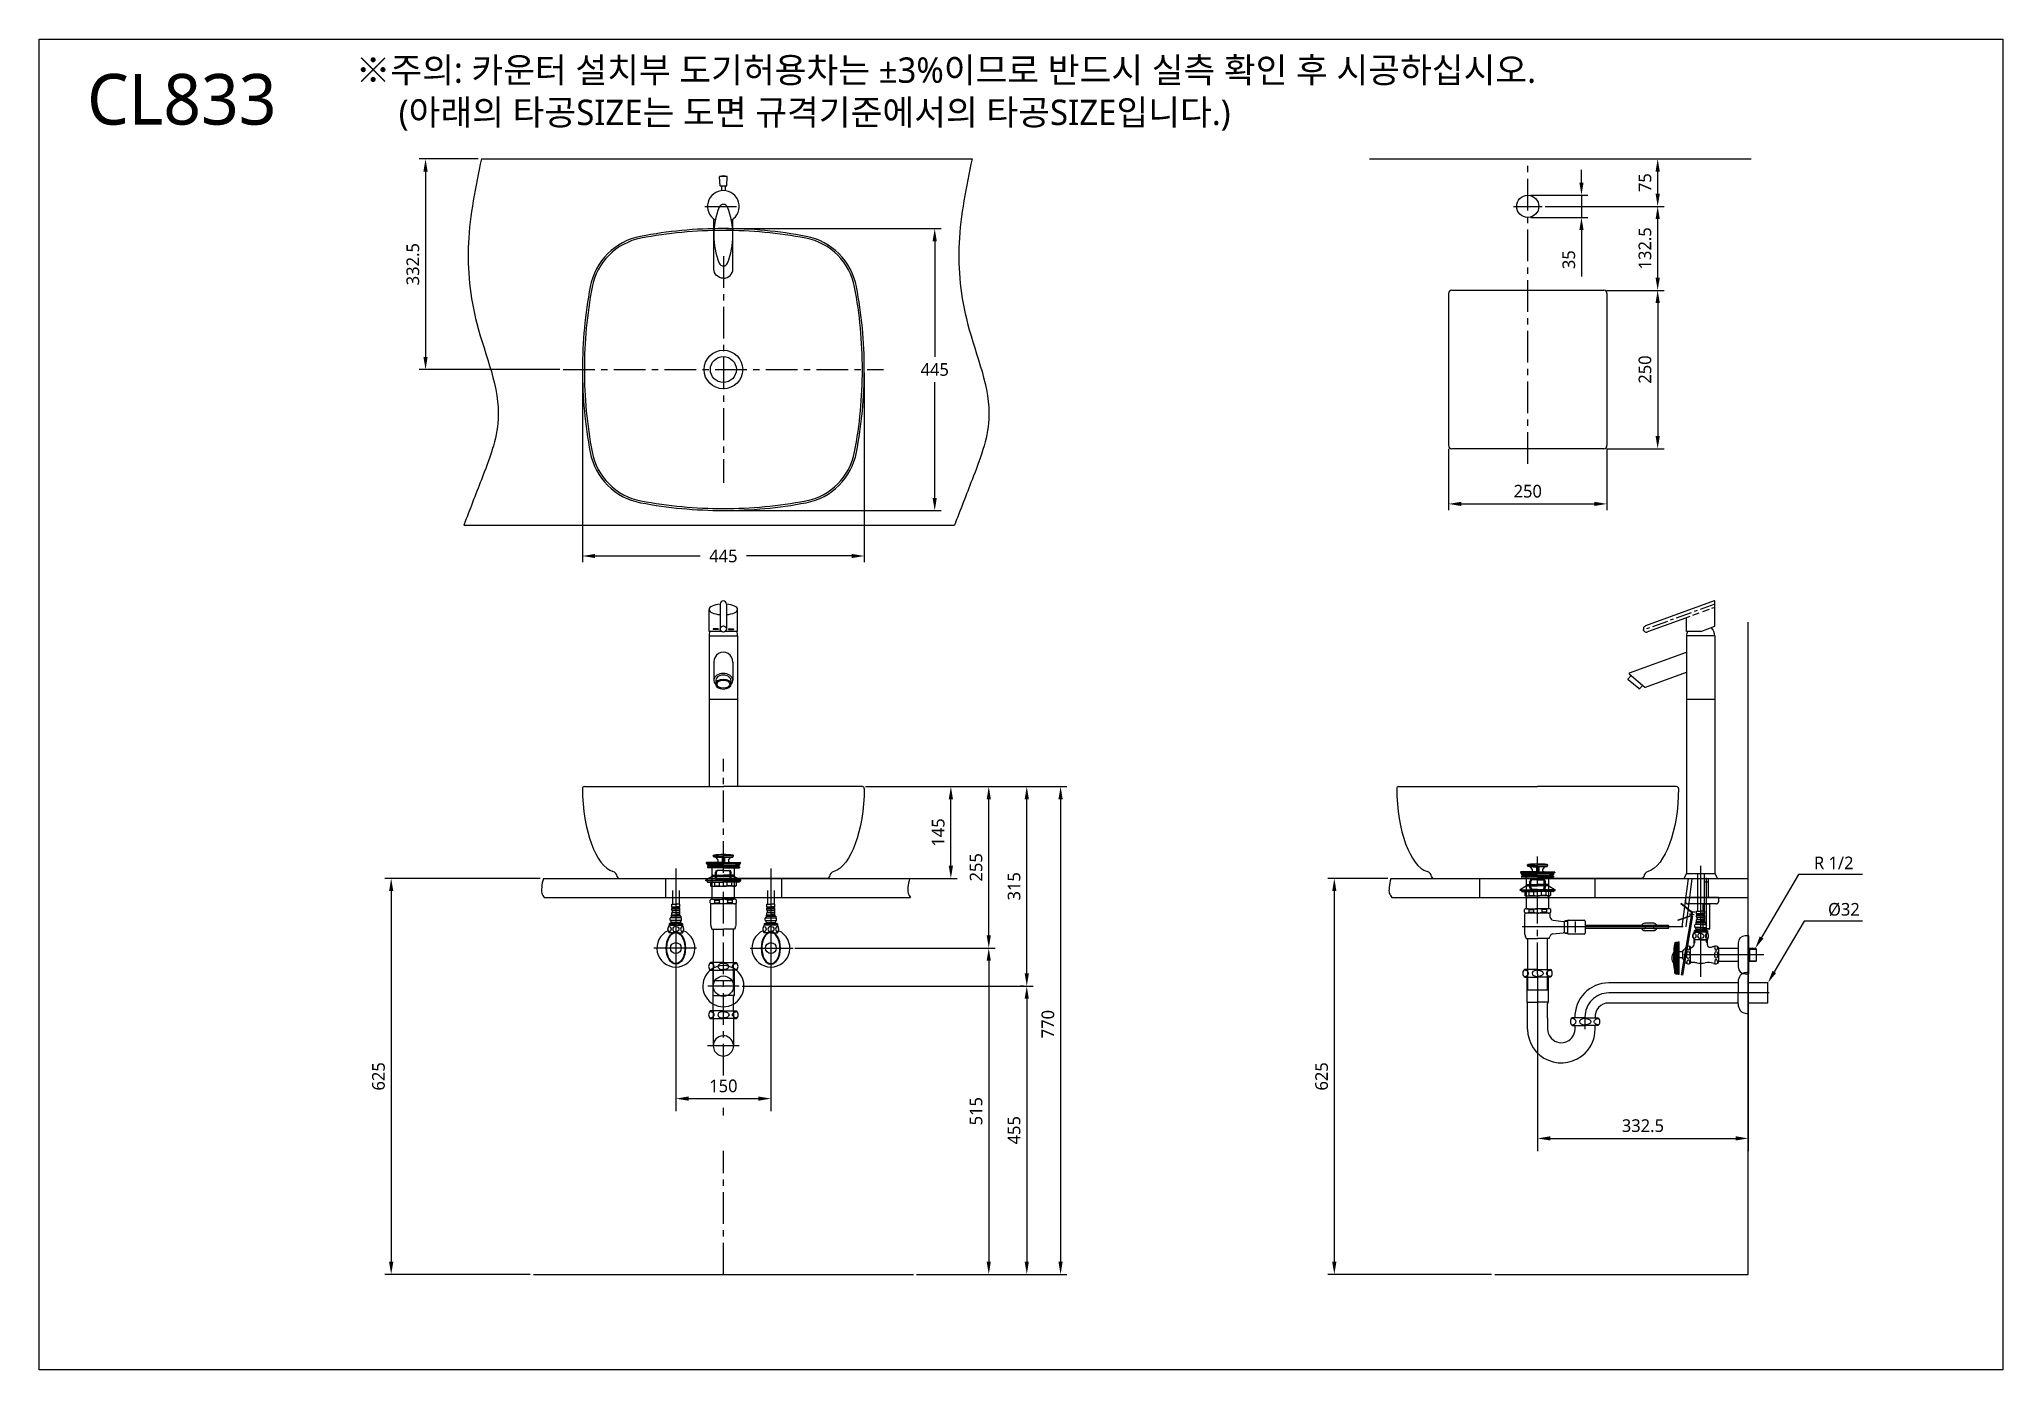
# Model space of a CAD drawing. Extents: x 0 to 3100, y 0 to 2100.
import ezdxf

# ---------------------------------------------------------------- set-up
doc = ezdxf.new("R2010")
doc.units = 0
doc.header["$LTSCALE"] = 20
doc.header["$MEASUREMENT"] = 0
doc.linetypes.add('CENTER', pattern=[2, 1.25, -0.25, 0.25, -0.25])
doc.layers.get('0').update_dxf_attribs({"linetype": 'CONTINUOUS'})
doc.layers.get('DEFPOINTS').update_dxf_attribs({"linetype": 'CONTINUOUS'})
for name, color, linetype in [('1', 1, 'CONTINUOUS'), ('3', 3, 'CONTINUOUS'), ('4', 4, 'CONTINUOUS'), ('5', 5, 'CONTINUOUS'), ('6', 6, 'CONTINUOUS'), ('7', 7, 'CONTINUOUS'), ('CENTER', 2, 'CENTER'), ('CL', 2, 'CENTER'), ('D', 2, 'CONTINUOUS'), ('DWG', 7, 'CONTINUOUS')]:
    doc.layers.add(name, color=color, linetype=linetype)
doc.styles.add('GHS', font='romans', dxfattribs={"bigfont": 'ghs'})
doc.styles.get("Standard").update_dxf_attribs({"font": 'NanumGothic.ttf'})
doc.dimstyles.get("Standard").update_dxf_attribs({"dimtxt": 2.5, "dimasz": 2, "dimexe": 2, "dimexo": 1, "dimgap": 1.5, "dimtad": 1, "dimdec": 0, "dimlfac": 10, "dimrnd": 0.5, "dimzin": 0, "dimdsep": 46, "dimtxsty": 'Standard', "dimcen": 0, "dimclrt": 2, "dimadec": 0, "dimazin": 0, "dimtfac": 1, "dimtdec": 0, "dimtmove": 0, "dimatfit": 3, "dimfxl": 1, "dimtolj": 1, "dimtzin": 0, "dimarcsym": 0})
doc.dimstyles.new('Standard$0', dxfattribs={"dimtxt": 0.18, "dimasz": 0.18, "dimexe": 0.18, "dimexo": 0.0625, "dimgap": 0.09, "dimtad": 0, "dimtih": 1, "dimtoh": 1, "dimdec": 4, "dimzin": 0, "dimdsep": 46, "dimtxsty": 'Standard', "dimcen": 0.09, "dimadec": 0, "dimazin": 0, "dimtfac": 1, "dimtdec": 4, "dimtofl": 0, "dimtmove": 0, "dimatfit": 3, "dimfxl": 1, "dimtolj": 1, "dimtzin": 0, "dimarcsym": 0})

msp = doc.modelspace()

# ---------------------------------------------------------------- texts
at = {"insert": (75.39195, 2045.27793), "char_height": 80, "width": 460, "attachment_point": 1, "style": 'GHS'}
msp.add_mtext('{\\fNanumGothic|b0|i0|c0|p50;CL833}', dxfattribs=at)
at = {"layer": '1', "color": 2, "char_height": 20, "attachment_point": 5}
for s, insert in [('R 1/2', (2833.20272, 799.98115)), ('%%C32', (2849.25559, 726.30836))]:
    msp.add_mtext(s, dxfattribs=dict(at, insert=insert))
at = {"layer": '3', "insert": (499.80304, 2071.3667), "char_height": 40, "attachment_point": 1, "style": 'GHS'}
msp.add_mtext_dynamic_manual_height_columns('{\\fNanumGothic|b0|i0|c129|p50;※주의: 카운터 설치부 도기허용차는 ±3%이므로 반드시 실측 확인 후 시공하십시오.\\P     (아래의 타공SIZE는 도면 규격기준에서의 타공SIZE입니다.)}', width=2433.9208279, gutter_width=10.804, heights=[0], dxfattribs=at)

# ---------------------------------------------------------------- blocks, each defined once
blk = doc.blocks.new('*D18')
at = {"color": 3, "lineweight": -2, "transparency": 16777216}
for p, q in [((1109.8, 605.5), (1569.1, 605.5)), ((1559.1, 585.5), (1559.1, 170.5)), ((1385.1, 150.5), (1569.1, 150.5))]:
    blk.add_line(p, q, dxfattribs=at)
at = {"color": 3, "transparency": 16777216}
for points in [[(1555.8, 585.5), (1562.4, 585.5), (1559.1, 605.5)], [(1555.8, 170.5), (1562.4, 170.5), (1559.1, 150.5)]]:
    blk.add_solid(points, dxfattribs=at)
at = {"layer": 'DEFPOINTS', "color": 0, "transparency": 16777216}
for p in [(1104.8, 605.5), (1380.1, 150.5), (1559.1, 150.5)]:
    blk.add_point(p, dxfattribs=at)
at = {"color": 2, "transparency": 16777216, "insert": (1539.1, 378), "char_height": 20, "attachment_point": 5, "rotation": 90}
blk.add_mtext('\\A1;455', dxfattribs=at)
blk = doc.blocks.new('*D19')
at = {"color": 3, "lineweight": -2, "transparency": 16777216}
for p, q in [((1304.6, 920.5), (1509.1, 920.5)), ((1499.1, 685.5), (1499.1, 900.5)), ((1192.7, 665.5), (1509.1, 665.5))]:
    blk.add_line(p, q, dxfattribs=at)
at = {"color": 3, "transparency": 16777216}
for points in [[(1495.8, 900.5), (1502.4, 900.5), (1499.1, 920.5)], [(1495.8, 685.5), (1502.4, 685.5), (1499.1, 665.5)]]:
    blk.add_solid(points, dxfattribs=at)
at = {"layer": 'DEFPOINTS', "color": 0, "transparency": 16777216}
for p in [(1299.6, 920.5), (1499.1, 920.5), (1187.7, 665.5)]:
    blk.add_point(p, dxfattribs=at)
at = {"color": 2, "transparency": 16777216, "insert": (1479.1, 793), "char_height": 20, "attachment_point": 5, "rotation": 90}
blk.add_mtext('\\A1;255', dxfattribs=at)
blk = doc.blocks.new('*D20')
at = {"color": 3, "lineweight": -2, "transparency": 16777216}
for p, q in [((1005.1, 630.8), (1005.1, 407.9)), ((1155.1, 630.8), (1155.1, 407.9)), ((1025.1, 427.9), (1135.1, 427.9))]:
    blk.add_line(p, q, dxfattribs=at)
at = {"color": 3, "transparency": 16777216}
for points in [[(1025.1, 431.3), (1025.1, 424.6), (1005.1, 427.9)], [(1135.1, 431.3), (1135.1, 424.6), (1155.1, 427.9)]]:
    blk.add_solid(points, dxfattribs=at)
at = {"layer": 'DEFPOINTS', "color": 0, "transparency": 16777216}
for p in [(1005.1, 630.8), (1155.1, 630.8), (1155.1, 427.9)]:
    blk.add_point(p, dxfattribs=at)
at = {"color": 2, "transparency": 16777216, "insert": (1080.1, 447.9), "char_height": 20, "attachment_point": 5}
blk.add_mtext('\\A1;150', dxfattribs=at)
blk = doc.blocks.new('*D41')
at = {"layer": '1', "color": 3, "lineweight": -2, "transparency": 16777216}
for p, q in [((1304.6, 920.5), (1569.1, 920.5)), ((1559.1, 625.5), (1559.1, 900.5)), ((1554.1, 605.5), (1549.1, 605.5))]:
    blk.add_line(p, q, dxfattribs=at)
at = {"layer": '1', "color": 3, "transparency": 16777216}
for points in [[(1555.8, 900.5), (1562.4, 900.5), (1559.1, 920.5)], [(1555.8, 625.5), (1562.4, 625.5), (1559.1, 605.5)]]:
    blk.add_solid(points, dxfattribs=at)
at = {"layer": 'DEFPOINTS', "color": 0, "transparency": 16777216}
for p in [(1299.6, 920.5), (1559.1, 920.5), (1559.1, 605.5)]:
    blk.add_point(p, dxfattribs=at)
at = {"layer": '1', "color": 2, "transparency": 16777216, "insert": (1539.1, 763), "char_height": 20, "attachment_point": 5, "rotation": 90}
blk.add_mtext('\\A1;315', dxfattribs=at)
blk = doc.blocks.new('*D43')
at = {"color": 3, "lineweight": -2, "transparency": 16777216}
for p, q in [((1304.6, 920.5), (1449.3, 920.5)), ((1439.3, 795.5), (1439.3, 900.5)), ((1291, 775.5), (1449.3, 775.5))]:
    blk.add_line(p, q, dxfattribs=at)
at = {"color": 3, "transparency": 16777216}
for points in [[(1435.9, 900.5), (1442.6, 900.5), (1439.3, 920.5)], [(1435.9, 795.5), (1442.6, 795.5), (1439.3, 775.5)]]:
    blk.add_solid(points, dxfattribs=at)
at = {"layer": 'DEFPOINTS', "color": 0, "transparency": 16777216}
for p in [(1299.6, 920.5), (1439.3, 920.5), (1286, 775.5)]:
    blk.add_point(p, dxfattribs=at)
at = {"color": 2, "transparency": 16777216, "insert": (1419.3, 848), "char_height": 20, "attachment_point": 5, "rotation": 90}
blk.add_mtext('\\A1;145', dxfattribs=at)
blk = doc.blocks.new('*D44')
at = {"layer": '3', "color": 3, "lineweight": -2, "transparency": 16777216}
for p, q in [((790.9, 775.5), (545.6, 775.5)), ((555.6, 755.5), (555.6, 170.5)), ((775.1, 150.5), (545.6, 150.5))]:
    blk.add_line(p, q, dxfattribs=at)
at = {"layer": '3', "color": 3, "transparency": 16777216}
for points in [[(552.3, 755.5), (559, 755.5), (555.6, 775.5)], [(552.3, 170.5), (559, 170.5), (555.6, 150.5)]]:
    blk.add_solid(points, dxfattribs=at)
at = {"layer": 'DEFPOINTS', "color": 0, "transparency": 16777216}
for p in [(795.9, 775.5), (555.6, 150.5), (780.1, 150.5)]:
    blk.add_point(p, dxfattribs=at)
at = {"layer": '3', "color": 2, "transparency": 16777216, "insert": (535.6, 463), "char_height": 20, "attachment_point": 5, "rotation": 90}
blk.add_mtext('\\A1;625', dxfattribs=at)
blk = doc.blocks.new('*D50')
at = {"layer": '3', "color": 3, "lineweight": -2, "transparency": 16777216}
for p, q in [((1304.6, 920.5), (1622.5, 920.5)), ((1612.5, 900.5), (1612.5, 170.5)), ((1385.1, 150.5), (1622.5, 150.5))]:
    blk.add_line(p, q, dxfattribs=at)
at = {"layer": '3', "color": 3, "transparency": 16777216}
for points in [[(1609.1, 900.5), (1615.8, 900.5), (1612.5, 920.5)], [(1609.1, 170.5), (1615.8, 170.5), (1612.5, 150.5)]]:
    blk.add_solid(points, dxfattribs=at)
at = {"layer": 'DEFPOINTS', "color": 0, "transparency": 16777216}
for p in [(1299.6, 920.5), (1380.1, 150.5), (1612.5, 150.5)]:
    blk.add_point(p, dxfattribs=at)
at = {"layer": '3', "color": 2, "transparency": 16777216, "insert": (1592.5, 545.5), "char_height": 20, "attachment_point": 5, "rotation": 90}
blk.add_mtext('\\A1;770', dxfattribs=at)
blk = doc.blocks.new('A$C7F5A4C09')
at = {"layer": '3'}
for p, q in [((10.2, 186), (0.9, 186)), ((27.5, 186), (10.2, 186)), ((12.5, 194.6), (11.3, 196.7)), ((11.4, 196.5), (27.5, 196.5)), ((27.5, 194.6), (12.5, 194.6)), ((15, 194.4), (25.7, 193.7)), ((19.2, 189.7), (16.5, 193.6)), ((17.1, 186), (18.6, 186.8)), ((27.5, 194.6), (25.7, 193.7)), ((25.7, 193.7), (25.7, 186)), ((27, 194.3), (26.5, 187.9)), ((26.8, 186), (26.5, 188)), ((26.5, 188), (27.5, 188)), ((43.6, 196.5), (27.5, 196.5)), ((27.5, 194.6), (42.5, 194.6)), ((27.5, 194.6), (29.2, 193.7)), ((28.4, 188), (27.5, 188)), ((27.5, 186), (44.8, 186)), ((28, 194.3), (28.4, 187.9)), ((28.2, 186), (28.4, 188)), ((40, 194.4), (29.2, 193.7)), ((29.2, 193.7), (29.2, 186)), ((35.8, 189.7), (38.5, 193.6)), ((37.9, 186), (36.4, 186.8)), ((42.5, 194.6), (43.7, 196.7)), ((44.8, 186), (54.1, 186)), ((10, 163.9), (0, 157.9)), ((0, 157.9), (27.5, 157.9)), ((0, 156.9), (0, 157.9)), ((10, 156.9), (0, 156.9)), ((0.5, 185.6), (0.5, 185)), ((0.5, 185), (27.5, 185)), ((0.5, 185), (2.6, 183.5)), ((1.8, 156.9), (1.8, 155.6)), ((2.2, 183.3), (2.2, 182)), ((2.2, 179), (2.2, 177.7)), ((2.3, 155.1), (7.3, 155.1)), ((8.5, 183.5), (2.4, 183.5)), ((27.5, 177.5), (2.4, 177.5)), ((27.5, 181.5), (2.7, 181.5)), ((27.5, 179.5), (2.7, 179.5)), ((5, 160.9), (50, 160.9)), ((7.3, 155.1), (27.5, 155.1)), ((7.3, 155.1), (7.3, 149)), ((8.5, 183.5), (27.5, 183.5)), ((10, 146.9), (10, 177.5)), ((10.7, 166), (10, 167.2)), ((10, 166), (27.5, 166)), ((10, 163.9), (27.5, 163.9)), ((45, 156.9), (10, 156.9)), ((10.7, 163.9), (10.7, 166)), ((14.1, 149), (14.1, 155.1)), ((15.1, 161), (15.1, 171)), ((16.9, 161), (16.9, 171)), ((27.5, 173.5), (17.6, 173.5)), ((27.5, 158.5), (17.6, 158.5)), ((21.5, 149), (21.5, 155.1)), ((54.5, 185), (27.5, 185)), ((46.5, 183.5), (27.5, 183.5)), ((27.5, 181.5), (52.3, 181.5)), ((27.5, 179.5), (52.3, 179.5)), ((27.5, 177.5), (52.6, 177.5)), ((27.5, 173.5), (37.4, 173.5)), ((45, 166), (27.5, 166)), ((45, 163.9), (27.5, 163.9)), ((27.5, 158.5), (37.4, 158.5)), ((55, 157.9), (27.5, 157.9)), ((47.7, 155.1), (27.5, 155.1)), ((33.5, 149), (33.5, 155.1)), ((38.1, 161), (38.1, 171)), ((39.9, 161), (39.9, 171)), ((40.9, 149), (40.9, 155.1)), ((44.3, 166), (45, 167.2)), ((44.3, 163.9), (44.3, 166)), ((45, 146.9), (45, 177.5)), ((45, 163.9), (55, 157.9)), ((45, 156.9), (55, 156.9)), ((46.5, 183.5), (52.6, 183.5)), ((47.7, 155.1), (47.7, 149)), ((52.7, 155.1), (47.7, 155.1)), ((54.5, 185), (52.4, 183.5)), ((52.8, 183.3), (52.8, 182)), ((52.8, 179), (52.8, 177.7)), ((53.2, 156.9), (53.2, 155.6)), ((54.5, 185.6), (54.5, 185)), ((55, 156.9), (55, 157.9)), ((6.8, 122.4), (6.8, 126.6)), ((8.3, 148.4), (7.3, 149)), ((8.3, 148.4), (9.7, 148.4)), ((9.7, 148.4), (27.5, 148.4)), ((10, 128), (10, 148.4)), ((10.1, 128), (27.3, 128)), ((13.5, 126.6), (13.5, 122.4)), ((13.5, 126.6), (20.9, 126.6)), ((14.1, 149), (21.5, 149)), ((20.9, 126.6), (20.9, 122.4)), ((45.3, 148.4), (27.5, 148.4)), ((44.9, 128), (27.7, 128)), ((40.9, 149), (33.5, 149)), ((34.1, 126.6), (34.1, 122.4)), ((41.5, 126.6), (34.1, 126.6)), ((41.5, 126.6), (41.5, 122.4)), ((45, 128), (45, 148.4)), ((46.7, 148.4), (45.3, 148.4)), ((46.7, 148.4), (47.7, 149)), ((48.2, 122.4), (48.2, 126.6)), ((7.5, 87.4), (7.5, 120)), ((27.5, 121), (8.5, 121)), ((13.5, 122.4), (20.9, 122.4)), ((44.9, 121), (27.5, 121)), ((41.5, 122.4), (34.1, 122.4)), ((44.3, 121), (44.9, 121)), ((44.9, 121), (45.3, 121)), ((46.5, 121), (45, 121)), ((47.5, 114.6), (47.5, 120)), ((47.5, 87.4), (47.5, 120)), ((9.5, 81), (27.5, 81)), ((11.6, 81), (11.6, 0)), ((45.5, 81), (27.5, 81)), ((43.4, 0), (43.4, 81)), ((11.6, 0), (43.4, 0))]:
    blk.add_line(p, q, dxfattribs=at)
for centre, radius, start, end in [((0.9, 185.6), 0.4, 90, 180), ((12.3, 196.5), 1.1, 97.3204, 169.4262), ((27.5, 78.6), 120, 90, 97.3204), ((14.9, 192.4), 2, 35.2023, 86.2618), ((17.6, 188.6), 2, 300, 35.2023), ((27.5, 78.6), 120, 82.6796, 90), ((37.4, 188.6), 2, 144.7977, 240), ((40.1, 192.4), 2, 93.7382, 144.7977), ((42.6, 196.5), 1.1, 10.5738, 82.6796), ((54.1, 185.6), 0.4, 0, 90), ((2.3, 155.6), 0.5, 180, 270), ((2.4, 183.3), 0.2, 90, 180), ((2.7, 182), 0.5, 180, 270), ((2.7, 179), 0.5, 90, 180), ((2.4, 177.7), 0.2, 180, 270), ((6, 180.5), 1, 270, 90), ((17.6, 171), 2.5, 90, 180), ((17.6, 161), 2.5, 180, 270), ((19.4, 171), 2.5, 90, 180), ((19.4, 161), 2.5, 180, 270), ((35.6, 171), 2.5, 0, 90), ((35.6, 161), 2.5, 270, 0), ((37.4, 171), 2.5, 0, 90), ((37.4, 161), 2.5, 270, 0), ((49, 180.5), 1, 90, 270), ((52.3, 182), 0.5, 270, 0), ((52.3, 179), 0.5, 0, 90), ((52.6, 183.3), 0.2, 0, 90), ((52.6, 177.7), 0.2, 270, 0), ((52.7, 155.6), 0.5, 270, 0), ((10.1, 123.3), 4.7, 43.9409, 136.0591), ((10.7, 158.6), 10.2, 250.5679, 289.4321), ((27, 114.4), 13.6, 89.0643, 116.6472), ((27.3, 177.9), 29.5, 258.5956, 270.3737), ((27.7, 177.9), 29.5, 269.6263, 281.4044), ((28, 114.4), 13.6, 63.3528, 90.9357), ((44.3, 158.6), 10.2, 250.5679, 289.4321), ((44.9, 123.3), 4.7, 43.9409, 136.0591), ((10.1, 125.7), 4.7, 223.9409, 316.0591), ((8.5, 120), 1, 90, 180), ((27, 134.6), 13.6, 243.3528, 270.9357), ((28, 134.6), 13.6, 269.0643, 296.6472), ((44.9, 125.7), 4.7, 223.9409, 316.0591), ((46.5, 120), 1, 0, 90), ((20.5, 87.9), 13, 182.42, 212.3), ((34.5, 87.9), 13, 327.7, 357.58)]:
    blk.add_arc(centre, radius, start, end, dxfattribs=at)
blk = doc.blocks.new('*D54')
at = {"layer": '1', "color": 3, "lineweight": -2, "transparency": 16777216}
for p, q in [((2698.1, 665.1), (2698.1, 345.1)), ((2365.6, 624.3), (2365.6, 345.1)), ((2385.6, 365.1), (2678.1, 365.1))]:
    blk.add_line(p, q, dxfattribs=at)
at = {"layer": '1', "color": 3, "transparency": 16777216}
for points in [[(2385.6, 368.5), (2385.6, 361.8), (2365.6, 365.1)], [(2678.1, 368.5), (2678.1, 361.8), (2698.1, 365.1)]]:
    blk.add_solid(points, dxfattribs=at)
at = {"layer": 'DEFPOINTS', "color": 0, "transparency": 16777216}
for p in [(2698.1, 665.1), (2365.6, 624.3), (2698.1, 365.1)]:
    blk.add_point(p, dxfattribs=at)
at = {"layer": '1', "color": 2, "transparency": 16777216, "insert": (2531.9, 385.1), "char_height": 20, "attachment_point": 5}
blk.add_mtext('\\A1;332.5', dxfattribs=at)
blk = doc.blocks.new('*D55')
at = {"layer": '3', "color": 3, "lineweight": -2, "transparency": 16777216}
for p, q in [((2129, 775.5), (2034.7, 775.5)), ((2044.7, 755.5), (2044.7, 170.5)), ((2293.1, 150.5), (2034.7, 150.5))]:
    blk.add_line(p, q, dxfattribs=at)
at = {"layer": '3', "color": 3, "transparency": 16777216}
for points in [[(2041.3, 755.5), (2048, 755.5), (2044.7, 775.5)], [(2041.3, 170.5), (2048, 170.5), (2044.7, 150.5)]]:
    blk.add_solid(points, dxfattribs=at)
at = {"layer": 'DEFPOINTS', "color": 0, "transparency": 16777216}
for p in [(2134, 775.5), (2044.7, 150.5), (2298.1, 150.5)]:
    blk.add_point(p, dxfattribs=at)
at = {"layer": '3', "color": 2, "transparency": 16777216, "insert": (2024.7, 463), "char_height": 20, "attachment_point": 5, "rotation": 90}
blk.add_mtext('\\A1;625', dxfattribs=at)
blk = doc.blocks.new('*D56')
at = {"layer": '3', "color": 3, "lineweight": -2, "transparency": 16777216}
for p, q in [((2377.6, 1836.2), (2565.2, 1836.2)), ((2555.2, 1723.7), (2555.2, 1816.2)), ((2475.1, 1703.7), (2565.2, 1703.7))]:
    blk.add_line(p, q, dxfattribs=at)
at = {"layer": '3', "color": 3, "transparency": 16777216}
for points in [[(2551.9, 1816.2), (2558.6, 1816.2), (2555.2, 1836.2)], [(2551.9, 1723.7), (2558.6, 1723.7), (2555.2, 1703.7)]]:
    blk.add_solid(points, dxfattribs=at)
at = {"layer": 'DEFPOINTS', "color": 0, "transparency": 16777216}
for p in [(2372.6, 1836.2), (2555.2, 1836.2), (2470.1, 1703.7)]:
    blk.add_point(p, dxfattribs=at)
at = {"layer": '3', "color": 2, "transparency": 16777216, "insert": (2535.2, 1770), "char_height": 20, "attachment_point": 5, "rotation": 90}
blk.add_mtext('\\A1;132.5', dxfattribs=at)
blk = doc.blocks.new('*D57')
at = {"layer": '3', "color": 3, "lineweight": -2, "transparency": 16777216}
for p, q in [((2377.6, 1911.2), (2565.2, 1911.2)), ((2555.2, 1856.2), (2555.2, 1891.2)), ((2377.6, 1836.2), (2565.2, 1836.2))]:
    blk.add_line(p, q, dxfattribs=at)
at = {"layer": '3', "color": 3, "transparency": 16777216}
for points in [[(2551.9, 1891.2), (2558.6, 1891.2), (2555.2, 1911.2)], [(2551.9, 1856.2), (2558.6, 1856.2), (2555.2, 1836.2)]]:
    blk.add_solid(points, dxfattribs=at)
at = {"layer": 'DEFPOINTS', "color": 0, "transparency": 16777216}
for p in [(2372.6, 1911.2), (2555.2, 1911.2), (2372.6, 1836.2)]:
    blk.add_point(p, dxfattribs=at)
at = {"layer": '3', "color": 2, "transparency": 16777216, "insert": (2535.2, 1873.7), "char_height": 20, "attachment_point": 5, "rotation": 90}
blk.add_mtext('\\A1;75', dxfattribs=at)
blk = doc.blocks.new('*D58')
at = {"layer": '3', "color": 3, "lineweight": -2, "transparency": 16777216}
for p, q in [((2434.9, 1873.7), (2434.9, 1893.7)), ((2355.1, 1853.7), (2444.9, 1853.7)), ((2434.9, 1853.7), (2434.9, 1818.7)), ((2355.1, 1818.7), (2444.9, 1818.7)), ((2434.9, 1798.7), (2434.9, 1725.4))]:
    blk.add_line(p, q, dxfattribs=at)
at = {"layer": '3', "color": 3, "transparency": 16777216}
for points in [[(2431.6, 1873.7), (2438.2, 1873.7), (2434.9, 1853.7)], [(2431.6, 1798.7), (2438.2, 1798.7), (2434.9, 1818.7)]]:
    blk.add_solid(points, dxfattribs=at)
at = {"layer": 'DEFPOINTS', "color": 0, "transparency": 16777216}
for p in [(2350.1, 1853.7), (2350.1, 1818.7), (2434.9, 1818.7)]:
    blk.add_point(p, dxfattribs=at)
at = {"layer": '3', "color": 2, "transparency": 16777216, "insert": (2414.9, 1752.1), "char_height": 20, "attachment_point": 5, "rotation": 90}
blk.add_mtext('\\A1;35', dxfattribs=at)
blk = doc.blocks.new('*D59')
at = {"layer": '3', "color": 3, "lineweight": -2, "transparency": 16777216}
for p, q in [((2475.1, 1703.7), (2565.2, 1703.7)), ((2555.2, 1683.7), (2555.2, 1473.7)), ((2475.1, 1453.7), (2565.2, 1453.7))]:
    blk.add_line(p, q, dxfattribs=at)
at = {"layer": '3', "color": 3, "transparency": 16777216}
for points in [[(2551.9, 1683.7), (2558.6, 1683.7), (2555.2, 1703.7)], [(2551.9, 1473.7), (2558.6, 1473.7), (2555.2, 1453.7)]]:
    blk.add_solid(points, dxfattribs=at)
at = {"layer": 'DEFPOINTS', "color": 0, "transparency": 16777216}
for p in [(2470.1, 1703.7), (2470.1, 1453.7), (2555.2, 1453.7)]:
    blk.add_point(p, dxfattribs=at)
at = {"layer": '3', "color": 2, "transparency": 16777216, "insert": (2535.2, 1578.7), "char_height": 20, "attachment_point": 5, "rotation": 90}
blk.add_mtext('\\A1;250', dxfattribs=at)
blk = doc.blocks.new('*D60')
at = {"layer": '3', "color": 3, "lineweight": -2, "transparency": 16777216}
for p, q in [((2225.1, 1453.7), (2225.1, 1356.6)), ((2475.1, 1453.7), (2475.1, 1356.6)), ((2245.1, 1366.6), (2455.1, 1366.6))]:
    blk.add_line(p, q, dxfattribs=at)
at = {"layer": '3', "color": 3, "transparency": 16777216}
for points in [[(2245.1, 1370), (2245.1, 1363.3), (2225.1, 1366.6)], [(2455.1, 1370), (2455.1, 1363.3), (2475.1, 1366.6)]]:
    blk.add_solid(points, dxfattribs=at)
at = {"layer": 'DEFPOINTS', "color": 0, "transparency": 16777216}
for p in [(2225.1, 1458.7), (2475.1, 1458.7), (2475.1, 1366.6)]:
    blk.add_point(p, dxfattribs=at)
at = {"layer": '3', "color": 2, "transparency": 16777216, "insert": (2350.1, 1386.6), "char_height": 20, "attachment_point": 5}
blk.add_mtext('\\A1;250', dxfattribs=at)
blk = doc.blocks.new('*D66')
at = {"color": 3, "lineweight": -2, "transparency": 16777216}
for p, q in [((1192.7, 665.5), (1509.1, 665.5)), ((1499.1, 645.5), (1499.1, 170.5)), ((1385.1, 150.5), (1509.1, 150.5))]:
    blk.add_line(p, q, dxfattribs=at)
at = {"color": 3, "transparency": 16777216}
for points in [[(1495.8, 645.5), (1502.4, 645.5), (1499.1, 665.5)], [(1495.8, 170.5), (1502.4, 170.5), (1499.1, 150.5)]]:
    blk.add_solid(points, dxfattribs=at)
at = {"layer": 'DEFPOINTS', "color": 0, "transparency": 16777216}
for p in [(1187.7, 665.5), (1380.1, 150.5), (1499.1, 150.5)]:
    blk.add_point(p, dxfattribs=at)
at = {"color": 2, "transparency": 16777216, "insert": (1479.1, 408), "char_height": 20, "attachment_point": 5, "rotation": 90}
blk.add_mtext('\\A1;515', dxfattribs=at)
blk = doc.blocks.new('*D78')
at = {"layer": '3', "color": 3, "lineweight": -2, "transparency": 16777216}
for p, q in [((693, 1911.2), (599.9, 1911.2)), ((609.9, 1891.2), (609.9, 1598.7)), ((822.1, 1578.7), (599.9, 1578.7))]:
    blk.add_line(p, q, dxfattribs=at)
at = {"layer": '3', "color": 3, "transparency": 16777216}
for points in [[(606.5, 1891.2), (613.2, 1891.2), (609.9, 1911.2)], [(606.5, 1598.7), (613.2, 1598.7), (609.9, 1578.7)]]:
    blk.add_solid(points, dxfattribs=at)
at = {"layer": 'DEFPOINTS', "color": 0, "transparency": 16777216}
for p in [(698, 1911.2), (609.9, 1578.7), (827.1, 1578.7)]:
    blk.add_point(p, dxfattribs=at)
at = {"layer": '3', "color": 2, "transparency": 16777216, "insert": (589.9, 1745), "char_height": 20, "attachment_point": 5, "rotation": 90}
blk.add_mtext('\\A1;332.5', dxfattribs=at)
blk = doc.blocks.new('*D79')
at = {"color": 3, "lineweight": -2, "transparency": 16777216}
for p, q in [((1085.1, 1801.2), (1423.8, 1801.2)), ((1413.8, 1781.2), (1413.8, 1598.7)), ((1413.8, 1376.2), (1413.8, 1558.7)), ((1085.1, 1356.2), (1423.8, 1356.2))]:
    blk.add_line(p, q, dxfattribs=at)
at = {"color": 3, "transparency": 16777216}
for points in [[(1410.4, 1781.2), (1417.1, 1781.2), (1413.8, 1801.2)], [(1410.4, 1376.2), (1417.1, 1376.2), (1413.8, 1356.2)]]:
    blk.add_solid(points, dxfattribs=at)
at = {"layer": 'DEFPOINTS', "color": 0, "transparency": 16777216}
for p in [(1080.1, 1801.2), (1080.1, 1356.2), (1413.8, 1356.2)]:
    blk.add_point(p, dxfattribs=at)
at = {"color": 0, "transparency": 16777216, "insert": (1413.8, 1578.7), "char_height": 20, "attachment_point": 5}
blk.add_mtext('\\A1;445', dxfattribs=at)
blk = doc.blocks.new('*D80')
at = {"color": 3, "lineweight": -2, "transparency": 16777216}
for p, q in [((857.6, 1573.7), (857.6, 1274.4)), ((1302.6, 1573.7), (1302.6, 1274.4)), ((877.6, 1284.4), (1043.4, 1284.4)), ((1282.6, 1284.4), (1116.7, 1284.4))]:
    blk.add_line(p, q, dxfattribs=at)
at = {"color": 3, "transparency": 16777216}
for points in [[(877.6, 1287.7), (877.6, 1281.1), (857.6, 1284.4)], [(1282.6, 1287.7), (1282.6, 1281.1), (1302.6, 1284.4)]]:
    blk.add_solid(points, dxfattribs=at)
at = {"layer": 'DEFPOINTS', "color": 0, "transparency": 16777216}
for p in [(857.6, 1578.7), (1302.6, 1578.7), (1302.6, 1284.4)]:
    blk.add_point(p, dxfattribs=at)
at = {"color": 0, "transparency": 16777216, "insert": (1080.1, 1284.4), "char_height": 20, "attachment_point": 5}
blk.add_mtext('\\A1;445', dxfattribs=at)

# ---------------------------------------------------------------- dimensions: what is measured, and where the dimension line sits
at = {"color": 2}
dim = msp.add_linear_dim(base=(1413.75023, 1356.23431), p1=(1080.07348, 1801.23431), p2=(1080.07348, 1356.23431), angle=90, dimstyle='Standard$0', override={"dimtxt": 20, "dimasz": 20, "dimexe": 10, "dimexo": 5, "dimgap": 10, "dimzin": 8, "dimclrd": 3, "dimclre": 3}, dxfattribs=at)
dim.commit()
dim.dimension.update_dxf_attribs({"geometry": '*D79', "text_midpoint": (1413.75023, 1578.73431)})
dim = msp.add_linear_dim(base=(1302.57348, 1284.40559), p1=(857.57348, 1578.73431), p2=(1302.57348, 1578.73431), dimstyle='Standard$0', override={"dimtxt": 20, "dimasz": 20, "dimexe": 10, "dimexo": 5, "dimgap": 10, "dimzin": 8, "dimclrd": 3, "dimclre": 3}, dxfattribs=at)
dim.commit()
dim.dimension.update_dxf_attribs({"geometry": '*D80', "text_midpoint": (1080.07348, 1284.40559)})
for base, p1, p2, picture, middle in [((1499.09949, 920.50261), (1187.70005, 665.49841), (1299.55977, 920.50261), '*D19', (1479.09949, 793.00051)), ((1499.09949, 150.50261), (1187.70005, 665.49841), (1380.07348, 150.50261), '*D66', (1479.09949, 408.00051)), ((1559.09949, 150.50261), (1104.84843, 605.49841), (1380.07348, 150.50261), '*D18', (1539.09949, 378.00051))]:
    dim = msp.add_linear_dim(base=base, p1=p1, p2=p2, angle=90, dimstyle='Standard', override={"dimtxt": 20, "dimasz": 20, "dimexe": 10, "dimexo": 5, "dimgap": 10, "dimdec": 4, "dimlfac": 1, "dimzin": 8, "dimclrd": 3, "dimclre": 3, "dimtdec": 4})
    dim.commit()
    dim.dimension.update_dxf_attribs({"geometry": picture, "text_midpoint": middle})
at = {"color": 7}
dim = msp.add_linear_dim(base=(1439.28293, 920.50261), p1=(1286.005, 775.50261), p2=(1299.55977, 920.50261), angle=90, dimstyle='Standard', override={"dimtxt": 20, "dimasz": 20, "dimexe": 10, "dimexo": 5, "dimgap": 10, "dimdec": 4, "dimlfac": 1, "dimzin": 8, "dimclrd": 3, "dimclre": 3, "dimtdec": 4}, dxfattribs=at)
dim.commit()
dim.dimension.update_dxf_attribs({"geometry": '*D43', "text_midpoint": (1419.28293, 848.00261)})
dim = msp.add_linear_dim(base=(1155.07348, 427.91793), p1=(1005.07348, 630.83988), p2=(1155.07348, 630.83988), dimstyle='Standard', override={"dimtxt": 20, "dimasz": 20, "dimexe": 20, "dimexo": 0, "dimgap": 10, "dimdec": 4, "dimlfac": 1, "dimzin": 8, "dimclrd": 3, "dimclre": 3, "dimtdec": 4})
dim.commit()
dim.dimension.update_dxf_attribs({"geometry": '*D20', "text_midpoint": (1080.07348, 447.91793)})
at = {"layer": '1'}
dim = msp.add_linear_dim(base=(1559.09949, 920.50261), p1=(1559.09949, 605.49841), p2=(1299.55977, 920.50261), angle=90, dimstyle='Standard', override={"dimtxt": 20, "dimasz": 20, "dimexe": 10, "dimexo": 5, "dimgap": 10, "dimdec": 4, "dimlfac": 1, "dimzin": 8, "dimclrd": 3, "dimclre": 3, "dimtdec": 4}, dxfattribs=at)
dim.commit()
dim.dimension.update_dxf_attribs({"geometry": '*D41', "text_midpoint": (1539.09949, 763.00051)})
dim = msp.add_linear_dim(base=(2698.14128, 365.12341), p1=(2365.64128, 624.33547), p2=(2698.14128, 665.11339), dimstyle='Standard', override={"dimtxt": 20, "dimasz": 20, "dimexe": 20, "dimexo": 0, "dimgap": 10, "dimdec": 4, "dimlfac": 1, "dimzin": 8, "dimclrd": 3, "dimclre": 3, "dimtdec": 4}, dxfattribs=at)
dim.commit()
dim.dimension.update_dxf_attribs({"geometry": '*D54', "text_midpoint": (2531.89128, 385.12341)})
at = {"layer": '3'}
for base, p1, p2, picture, middle in [((609.85723, 1578.73431), (698.02156, 1911.23431), (827.07348, 1578.73431), '*D78', (589.85723, 1744.98431)), ((2434.90905, 1818.73431), (2350.1471, 1853.73431), (2350.1471, 1818.73431), '*D58', (2414.90905, 1752.06765)), ((2555.21669, 1911.23431), (2372.6471, 1836.23431), (2372.6471, 1911.23431), '*D57', (2535.21669, 1873.73431)), ((2555.21669, 1836.23431), (2470.1471, 1703.73431), (2372.6471, 1836.23431), '*D56', (2535.21669, 1769.98431)), ((2555.21669, 1453.73431), (2470.1471, 1703.73431), (2470.1471, 1453.73431), '*D59', (2535.21669, 1578.73431)), ((555.62935, 150.50261), (795.93276, 775.50261), (780.07348, 150.50261), '*D44', (535.62935, 463.00261)), ((2044.67063, 150.50261), (2134.03031, 775.50261), (2298.14128, 150.50261), '*D55', (2024.67063, 463.00261))]:
    dim = msp.add_linear_dim(base=base, p1=p1, p2=p2, angle=90, dimstyle='Standard', override={"dimtxt": 20, "dimasz": 20, "dimexe": 10, "dimexo": 5, "dimgap": 10, "dimdec": 4, "dimlfac": 1, "dimzin": 8, "dimclrd": 3, "dimclre": 3, "dimtdec": 4}, dxfattribs=at)
    dim.commit()
    dim.dimension.update_dxf_attribs({"geometry": picture, "text_midpoint": middle})
dim = msp.add_linear_dim(base=(2475.1471, 1366.62525), p1=(2225.1471, 1458.73431), p2=(2475.1471, 1458.73431), dimstyle='Standard', override={"dimtxt": 20, "dimasz": 20, "dimexe": 10, "dimexo": 5, "dimgap": 10, "dimdec": 4, "dimlfac": 1, "dimzin": 8, "dimclrd": 3, "dimclre": 3, "dimtdec": 4}, dxfattribs=at)
dim.commit()
dim.dimension.update_dxf_attribs({"geometry": '*D60', "text_midpoint": (2350.1471, 1386.62525)})
dim = msp.add_linear_dim(base=(1612.46122, 150.50261), p1=(1299.55977, 920.50261), p2=(1380.07348, 150.50261), angle=90, dimstyle='Standard', override={"dimtxt": 20, "dimasz": 20, "dimexe": 10, "dimexo": 5, "dimgap": 10, "dimdec": 4, "dimlfac": 1, "dimzin": 8, "dimclrd": 3, "dimclre": 3, "dimtdec": 4}, dxfattribs=at)
dim.commit()
dim.dimension.update_dxf_attribs({"geometry": '*D50', "text_midpoint": (1612.46122, 545.50261), "dimtype": 160})

# ---------------------------------------------------------------- linework, layer by layer
at = {"color": 7}
for p, q in [((2225.1471, 1698.73431), (2225.1471, 1458.73431)), ((2230.1471, 1703.73431), (2470.1471, 1703.73431)), ((2475.1471, 1698.73431), (2475.1471, 1458.73431)), ((2470.1471, 1453.73431), (2230.1471, 1453.73431)), ((2516.5728, 775.50261), (2365.64128, 775.50261))]:
    msp.add_line(p, q, dxfattribs=at)
for p, q in [((860.58719, 920.50261), (1080.07348, 920.50261)), ((1299.55977, 920.50261), (1080.07348, 920.50261)), ((2146.15498, 920.50261), (2365.64128, 920.50261)), ((2585.12757, 920.50261), (2365.64128, 920.50261)), ((915.57348, 775.50261), (1080.07348, 775.50261)), ((1244.57348, 775.50261), (1080.07348, 775.50261)), ((2201.14128, 775.50261), (2365.64128, 775.50261)), ((2530.14128, 775.50261), (2365.64128, 775.50261))]:
    msp.add_line(p, q)
for radius in [30.5, 20.5]:
    msp.add_circle((1080.07348, 1578.73431), radius)
for centre, radius, start, end in [((1080.07348, 1101.23431), 700, 90, 100.75455954), ((1080.07348, 1101.23431), 700, 79.24544046, 90), ((968.11215, 1690.69565), 100, 100.75455954, 169.24544046), ((1192.03481, 1690.69565), 100, 10.75455954, 79.24544046), ((1557.57348, 1578.73431), 700, 169.24544046, 180), ((602.57348, 1578.73431), 700, 0, 10.75455954), ((1557.57348, 1578.73431), 700, 180, 190.75455954), ((602.57348, 1578.73431), 700, 349.24544046, 0), ((968.11215, 1466.77298), 100, 190.75455954, 259.24544046), ((1192.03481, 1466.77298), 100, 280.75455954, 349.24544046), ((1080.07348, 2056.23431), 700, 259.24544046, 270), ((1080.07348, 2056.23431), 700, 270, 280.75455954), ((860.58719, 917.50261), 3, 90, 180.52358453), ((1299.55977, 917.50261), 3, 359.47641547, 90), ((2146.15498, 917.50261), 3, 90, 180.52358453), ((2585.12757, 917.50261), 3, 359.47641547, 90), ((902.65659, 777.03502), 10, 6.48203007, 72.66663754), ((915.57348, 778.50261), 3, 186.48203007, 270), ((1244.57348, 778.50261), 3, 270, 353.51796993), ((1257.49038, 777.03502), 10, 107.33336246, 173.51796993), ((2188.22438, 777.03502), 10, 6.48203007, 72.66663754), ((2201.14128, 778.50261), 3, 186.48203007, 270), ((2530.14128, 778.50261), 3, 270, 353.51796993), ((2543.05817, 777.03502), 10, 107.33336246, 173.51796993)]:
    msp.add_arc(centre, radius, start, end)
at = {"color": 2}
for centre, radius, start, end in [((1080.07348, 1101.23431), 697, 90, 100.75455954), ((1080.07348, 1101.23431), 697, 79.24544046, 90), ((968.11215, 1690.69565), 97, 100.75455954, 169.24544046), ((1192.03481, 1690.69565), 97, 10.75455954, 79.24544046), ((1557.57348, 1578.73431), 697, 169.24544046, 180), ((602.57348, 1578.73431), 697, 0, 10.75455954), ((1557.57348, 1578.73431), 697, 180, 190.75455954), ((602.57348, 1578.73431), 697, 349.24544046, 0), ((968.11215, 1466.77298), 97, 190.75455954, 259.24544046), ((1192.03481, 1466.77298), 97, 280.75455954, 349.24544046), ((1080.07348, 2056.23431), 697, 259.24544046, 270), ((1080.07348, 2056.23431), 697, 270, 280.75455954)]:
    msp.add_arc(centre, radius, start, end, dxfattribs=at)
at = {"color": 7}
for centre, start, end in [((2230.1471, 1698.73431), 90, 180), ((2470.1471, 1698.73431), 0, 90), ((2230.1471, 1458.73431), 180, 270), ((2470.1471, 1458.73431), 270, 0)]:
    msp.add_arc(centre, 5, start, end, dxfattribs=at)
for centre in [(912.57348, 920.50261), (2198.14128, 920.50261)]:
    msp.add_ellipse(centre, major_axis=(0, -135), ratio=0.4074074074, start_param=4.7348161525, end_param=6.1567104447)
at = {"extrusion": (0, 0, -1)}
for centre in [(1247.57348, 920.50261), (2533.14128, 920.50261)]:
    msp.add_ellipse(centre, major_axis=(0, -135), ratio=0.4074074074, start_param=4.7348161525, end_param=6.1567104447, dxfattribs=at)
at = {"layer": '1'}
for p, q in [((2698.14128, 150.50261), (2698.14128, 1179.72416)), ((989.07348, 745.50261), (989.07348, 775.50261)), ((1172.44966, 745.50261), (1172.44966, 775.50261)), ((2274.64128, 745.50261), (2274.64128, 775.50261)), ((2456.64128, 745.50261), (2456.64128, 775.50261)), ((780.07348, 150.50261), (1380.07348, 150.50261)), ((2298.14128, 150.50261), (2698.14128, 150.50261))]:
    msp.add_line(p, q, dxfattribs=at)
at = {"layer": '1', "color": 3}
for p, q in [((2777.49101, 781.69094), (2719.24635, 682.20937)), ((2878.726, 781.69094), (2777.49101, 781.69094)), ((2786.28444, 708.01815), (2739.3383, 627.83437)), ((2878.726, 708.01815), (2786.28444, 708.01815))]:
    msp.add_line(p, q, dxfattribs=at)
at = {"layer": '1'}
for points, knots in [([(698.02156, 1911.23431), (688.84964, 1867.11066), (670.93349, 1780.92085), (685.2515, 1641.81317), (741.97054, 1517.96148), (710.37961, 1436.57277), (698.02156, 1404.73431), (688.73462, 1380.80809), (679.44769, 1356.88186), (670.16076, 1332.95564)], [0, 0, 0, 0, 134.2959113418, 262.3295507129, 416.7957286515, 516.0477785427, 516.0477785427, 516.0477785427, 590.6345301039, 590.6345301039, 590.6345301039, 590.6345301039]), ([(1472.76224, 1911.23431), (1463.59033, 1867.11066), (1445.67418, 1780.92085), (1459.99219, 1641.81317), (1516.71122, 1517.96148), (1485.1203, 1436.57277), (1472.76224, 1404.73431), (1463.47531, 1380.80809), (1454.18838, 1356.88186), (1444.90144, 1332.95564)], [0, 0, 0, 0, 134.2959113418, 262.3295507129, 416.7957286515, 516.0477785427, 516.0477785427, 516.0477785427, 590.6345301039, 590.6345301039, 590.6345301039, 590.6345301039]), ([(795.93276, 775.50261), (794.37577, 770.69255), (793.38623, 762.93881), (792.28748, 751.51331), (796.06581, 747.84228), (797.39808, 745.50261)], [0.795697532, 0.795697532, 0.795697532, 0.795697532, 2.2002718372, 3.1617295052, 4.1110891985, 4.1110891985, 4.1110891985, 4.1110891985]), ([(1374.16969, 775.50261), (1372.6127, 770.69255), (1371.62316, 762.93881), (1370.52441, 751.51331), (1374.30274, 747.84228), (1375.63502, 745.50261)], [0.795697532, 0.795697532, 0.795697532, 0.795697532, 2.2002718372, 3.1617295052, 4.1110891985, 4.1110891985, 4.1110891985, 4.1110891985]), ([(2134.03031, 775.50261), (2132.47332, 770.69255), (2131.48378, 762.93881), (2130.38503, 751.51331), (2134.16337, 747.84228), (2135.49564, 745.50261)], [0.795697532, 0.795697532, 0.795697532, 0.795697532, 2.2002718372, 3.1617295052, 4.1110891985, 4.1110891985, 4.1110891985, 4.1110891985])]:
    msp.add_open_spline(points, degree=3, knots=knots, dxfattribs=at)
at = {"layer": '1', "color": 3}
for points in [[(2722.12292, 680.52519), (2716.36978, 683.89355), (2709.14128, 664.94996)], [(2742.21487, 626.15019), (2736.46173, 629.51855), (2729.23322, 610.57496)]]:
    msp.add_solid(points, dxfattribs=at)
at = {"layer": '3'}
for p, q in [((2338.64128, 785.29569), (2338.64128, 784.69569)), ((2338.64128, 784.69569), (2340.7835, 783.19569)), ((2338.64128, 784.69569), (2365.64128, 784.69569)), ((2348.34128, 785.69569), (2339.04128, 785.69569)), ((2340.33944, 782.99569), (2340.33944, 781.69569)), ((2340.33944, 778.69569), (2340.33944, 777.39569)), ((2346.64128, 783.19569), (2340.53944, 783.19569)), ((2365.64128, 777.19569), (2340.53944, 777.19569)), ((2365.64128, 781.19569), (2340.83944, 781.19569)), ((2365.64128, 779.19569), (2340.83944, 779.19569)), ((2346.64128, 783.19569), (2365.64128, 783.19569)), ((2348.14128, 746.60129), (2348.14128, 777.19569)), ((2365.64128, 785.69569), (2348.34128, 785.69569)), ((2350.64128, 794.29569), (2349.40996, 796.4284)), ((2349.5265, 796.22655), (2365.64128, 796.22655)), ((2365.64128, 794.29569), (2350.64128, 794.29569)), ((2353.15655, 794.1114), (2363.89128, 793.41003)), ((2357.36662, 789.4164), (2354.64841, 793.26937)), ((2355.28485, 785.69569), (2356.73237, 786.53142)), ((2365.64128, 794.29569), (2363.89128, 793.41003)), ((2363.89128, 793.41003), (2363.89128, 785.69569)), ((2365.1236, 794.0337), (2364.69128, 787.62582)), ((2364.69128, 787.65002), (2365.64128, 787.65002)), ((2364.89438, 785.69569), (2364.69128, 787.65002)), ((2381.75606, 796.22655), (2365.64128, 796.22655)), ((2365.64128, 794.29569), (2380.64128, 794.29569)), ((2365.64128, 794.29569), (2367.39128, 793.41003)), ((2366.59128, 787.65002), (2365.64128, 787.65002)), ((2365.64128, 785.69569), (2382.94128, 785.69569)), ((2392.64128, 784.69569), (2365.64128, 784.69569)), ((2384.64128, 783.19569), (2365.64128, 783.19569)), ((2365.64128, 781.19569), (2390.44311, 781.19569)), ((2365.64128, 779.19569), (2390.44311, 779.19569)), ((2365.64128, 777.19569), (2390.74311, 777.19569)), ((2366.15895, 794.0337), (2366.59128, 787.62582)), ((2366.38818, 785.69569), (2366.59128, 787.65002)), ((2378.126, 794.1114), (2367.39128, 793.41003)), ((2367.39128, 793.41003), (2367.39128, 785.69569)), ((2373.91594, 789.4164), (2376.63415, 793.26937)), ((2375.9977, 785.69569), (2374.55018, 786.53142)), ((2380.64128, 794.29569), (2381.8726, 796.4284)), ((2382.94128, 785.69569), (2392.24128, 785.69569)), ((2383.14128, 746.60129), (2383.14128, 777.19569)), ((2384.64128, 783.19569), (2390.74311, 783.19569)), ((2392.64128, 784.69569), (2390.49906, 783.19569)), ((2390.94311, 782.99569), (2390.94311, 781.69569)), ((2390.94311, 778.69569), (2390.94311, 777.39569)), ((2392.64128, 785.29569), (2392.64128, 784.69569)), ((2348.14128, 763.60129), (2338.14128, 757.60129)), ((2338.14128, 756.60129), (2338.14128, 757.60129)), ((2338.14128, 757.60129), (2365.64128, 757.60129)), ((2348.14128, 756.60129), (2338.14128, 756.60129)), ((2339.94915, 756.60129), (2339.94915, 755.30129)), ((2340.44915, 754.80129), (2345.44915, 754.80129)), ((2345.44915, 754.80129), (2345.44915, 748.67864)), ((2345.44915, 754.80129), (2365.64128, 754.80129)), ((2346.44915, 748.10129), (2345.44915, 748.67864)), ((2346.44915, 748.10129), (2347.84915, 748.10129)), ((2347.84915, 748.10129), (2365.64128, 748.10129)), ((2348.84128, 765.69569), (2348.14128, 766.90813)), ((2348.14128, 765.69569), (2365.64128, 765.69569)), ((2348.14128, 763.60129), (2365.64128, 763.60129)), ((2383.14128, 756.60129), (2348.14128, 756.60129)), ((2348.14128, 727.69005), (2348.14128, 748.10129)), ((2348.84128, 763.60129), (2348.84128, 765.69569)), ((2352.22393, 748.67864), (2352.22393, 754.80129)), ((2352.22393, 748.67864), (2359.62459, 748.67864)), ((2353.26691, 760.69569), (2353.26691, 770.69569)), ((2355.03468, 760.69569), (2355.03468, 770.69569)), ((2365.64128, 773.19569), (2355.76691, 773.19569)), ((2365.64128, 758.19569), (2355.76691, 758.19569)), ((2365.64128, 757.60129), (2357.32369, 757.60129)), ((2359.62459, 748.67864), (2359.62459, 754.80129)), ((2365.64128, 773.19569), (2375.51565, 773.19569)), ((2383.14128, 765.69569), (2365.64128, 765.69569)), ((2383.14128, 763.60129), (2365.64128, 763.60129)), ((2365.64128, 758.19569), (2375.51565, 758.19569)), ((2393.14128, 757.60129), (2365.64128, 757.60129)), ((2385.83341, 754.80129), (2365.64128, 754.80129)), ((2383.43341, 748.10129), (2365.64128, 748.10129)), ((2371.65796, 748.67864), (2371.65796, 754.80129)), ((2379.05863, 748.67864), (2371.65796, 748.67864)), ((2376.24788, 760.69569), (2376.24788, 770.69569)), ((2378.01565, 760.69569), (2378.01565, 770.69569)), ((2379.05863, 748.67864), (2379.05863, 754.80129)), ((2382.44128, 765.69569), (2383.14128, 766.90813)), ((2382.44128, 763.60129), (2382.44128, 765.69569)), ((2383.14128, 763.60129), (2393.14128, 757.60129)), ((2383.14128, 756.60129), (2393.14128, 756.60129)), ((2383.14128, 727.69005), (2383.14128, 748.10129)), ((2384.83341, 748.10129), (2383.43341, 748.10129)), ((2384.83341, 748.10129), (2385.83341, 748.67864)), ((2390.83341, 754.80129), (2385.83341, 754.80129)), ((2385.83341, 754.80129), (2385.83341, 748.67864)), ((2391.33341, 756.60129), (2391.33341, 755.30129)), ((2393.14128, 756.60129), (2393.14128, 757.60129)), ((2344.89758, 722.13907), (2344.89758, 726.25232)), ((2345.64128, 687.09335), (2345.64128, 719.69569)), ((2365.64128, 720.69569), (2346.64128, 720.69569)), ((2348.28497, 727.69569), (2365.39758, 727.69569)), ((2351.67236, 726.25232), (2351.67236, 722.13907)), ((2351.67236, 726.25232), (2359.07303, 726.25232)), ((2351.67236, 722.13907), (2359.07303, 722.13907)), ((2359.07303, 726.25232), (2359.07303, 722.13907)), ((2382.99758, 720.69569), (2365.64128, 720.69569)), ((2382.99758, 727.69569), (2365.88497, 727.69569)), ((2379.61019, 726.25232), (2372.20953, 726.25232)), ((2372.20953, 726.25232), (2372.20953, 722.13907)), ((2379.61019, 722.13907), (2372.20953, 722.13907)), ((2379.61019, 726.25232), (2379.61019, 722.13907)), ((2382.44128, 720.69569), (2382.99758, 720.69569)), ((2382.99758, 720.69569), (2383.39758, 720.69569)), ((2384.64128, 720.69569), (2383.14128, 720.69569)), ((2385.64128, 714.33145), (2385.64128, 719.69569)), ((2386.38497, 722.13907), (2386.38497, 726.25232)), ((2595.36376, 698.87674), (2341.08713, 698.87674)), ((2389.51016, 687.96736), (2406.14284, 689.74943)), ((2390.10861, 709.35991), (2406.14284, 707.64195)), ((2408.17151, 707.89569), (2413.27708, 707.89569)), ((2408.31059, 689.44569), (2408.31059, 707.94569)), ((2408.31059, 689.44569), (2413.27708, 689.44569)), ((2409.64128, 708.69569), (2409.64128, 707.89569)), ((2413.30248, 708.69569), (2409.64128, 708.69569)), ((2409.64128, 688.69569), (2409.64128, 689.49569)), ((2413.30248, 688.69569), (2409.64128, 688.69569)), ((2413.27708, 707.89569), (2413.27708, 708.89569)), ((2413.27708, 688.49569), (2413.27708, 707.89569)), ((2414.07708, 709.69569), (2439.27708, 709.69569)), ((2439.27708, 687.69569), (2414.07708, 687.69569)), ((2425.64128, 690.15778), (2425.64128, 707.59569)), ((2440.77708, 708.19569), (2440.77708, 702.4245)), ((2440.77708, 702.4245), (2440.77708, 689.19569)), ((2557.27451, 701.37674), (2440.77708, 701.37674)), ((2557.17853, 696.37674), (2440.77708, 696.37674)), ((2534.68233, 693.18534), (2546.00496, 693.16796)), ((2545.75887, 704.66835), (2534.69998, 704.68532)), ((2549.04526, 704.6633), (2545.75887, 704.66835)), ((2546.00496, 693.16796), (2549.02761, 693.16332)), ((2572.36836, 701.37674), (2548.97611, 701.37674)), ((2572.35915, 696.37674), (2549.02365, 696.37674)), ((2572.35992, 696.37751), (2572.3676, 701.3775)), ((2572.86683, 700.87673), (2572.3676, 701.3775)), ((2572.86069, 696.87674), (2572.86683, 700.87673)), ((2347.64128, 680.69569), (2365.64128, 680.69569)), ((2349.76628, 680.69569), (2349.76628, 599.69569)), ((2383.64128, 680.69569), (2365.64128, 680.69569)), ((2381.51628, 599.69569), (2381.51628, 680.69569)), ((1095.94848, 610.49414), (1095.24848, 610.49414)), ((2349.76628, 599.69569), (2381.51628, 599.69569)), ((2381.51628, 599.69569), (2380.81628, 599.69569))]:
    msp.add_line(p, q, dxfattribs=at)
for points in [[(2535.35787, 698.93431, -0.0457215357), (2535.2462, 697.73594, -0.0593015348), (2534.96914, 696.84894, -0.1010586224), (2534.47185, 696.15627, -0.1892733446), (2534.03706, 695.98633, -0.1892733446), (2533.60279, 696.1576, -0.0442380887), (2533.35109, 696.43738, -0.0593015348)], [(2533.35877, 701.43738, -0.0442380887), (2533.61132, 701.71639, -0.1892733446), (2534.04612, 701.88632, -0.1892733446), (2534.48038, 701.71506, -0.1010586224), (2534.97554, 701.02086, -0.0593015348), (2535.24988, 700.13301, -0.0457215357), (2535.35787, 698.93431, -0.0457215357)], [(2548.36972, 698.91433, 0.0457215357), (2548.47771, 697.71563, 0.0593015348), (2548.75205, 696.82778, 0.1010586224), (2549.24721, 696.13359, 0.1892733446), (2549.68147, 695.96232, 0.1892733446), (2550.11627, 696.13225, 0.0442380887), (2550.36882, 696.41126, 0.0593015348)], [(2550.3765, 701.41126, 0.0442380887), (2550.1248, 701.69104, 0.1892733446), (2549.69053, 701.86231, 0.1892733446), (2549.25574, 701.69238, 0.1010586224), (2548.75845, 700.9997, 0.0593015348), (2548.48139, 700.1127, 0.0457215357), (2548.36972, 698.91433, 0.0457215357)]]:
    msp.add_lwpolyline(points, format="xyb", dxfattribs=at)
for centre, radius, start, end in [((2339.04128, 785.29569), 0.4, 90, 180), ((2340.53944, 782.99569), 0.2, 90, 180), ((2340.83944, 781.69569), 0.5, 180, 270), ((2340.83944, 778.69569), 0.5, 90, 180), ((2340.53944, 777.39569), 0.2, 180, 270), ((2344.14128, 780.19569), 1, 270, 90), ((2350.49128, 796.22655), 1.1, 97.32041367, 169.42619898), ((2365.64128, 678.29569), 120, 90, 97.32041367), ((2353.01417, 792.11644), 2, 35.20232507, 86.26180949), ((2355.73237, 788.26347), 2, 300, 35.20232507), ((2365.64128, 678.29569), 120, 82.67958633, 90), ((2375.55018, 788.26347), 2, 144.79767493, 240), ((2378.26839, 792.11644), 2, 93.73819051, 144.79767493), ((2380.79128, 796.22655), 1.1, 10.57380102, 82.67958633), ((2387.14128, 780.19569), 1, 90, 270), ((2390.44311, 781.69569), 0.5, 270, 0), ((2390.44311, 778.69569), 0.5, 0, 90), ((2390.74311, 782.99569), 0.2, 0, 90), ((2390.74311, 777.39569), 0.2, 270, 0), ((2392.24128, 785.29569), 0.4, 0, 90), ((2340.44915, 755.30129), 0.5, 180, 270), ((2348.83654, 758.28049), 10.18185, 250.56792502, 289.43207498), ((2355.76691, 770.69569), 2.5, 90, 180), ((2355.76691, 760.69569), 2.5, 180, 270), ((2357.53468, 770.69569), 2.5, 90, 180), ((2357.53468, 760.69569), 2.5, 180, 270), ((2365.44914, 777.55362), 29.45658, 258.59556617, 270.3737354), ((2365.83342, 777.55362), 29.45658, 269.6262646, 281.40443383), ((2373.74788, 770.69569), 2.5, 0, 90), ((2373.74788, 760.69569), 2.5, 270, 0), ((2375.51565, 770.69569), 2.5, 0, 90), ((2375.51565, 760.69569), 2.5, 270, 0), ((2382.44602, 758.28049), 10.18185, 250.56792502, 289.43207498), ((2390.83341, 755.30129), 0.5, 270, 0), ((2348.28497, 722.98789), 4.70435, 43.94093732, 136.05906268), ((2348.28497, 725.40349), 4.70435, 223.94093732, 316.05906268), ((2346.64128, 719.69569), 1, 90, 180), ((2365.17539, 714.09121), 13.60629, 89.06429532, 116.64718661), ((2365.17539, 734.30017), 13.60629, 243.35281339, 270.93570468), ((2366.10717, 714.09121), 13.60629, 63.35281339, 90.93570468), ((2366.10717, 734.30017), 13.60629, 269.06429532, 296.64718661), ((2382.99758, 722.98789), 4.70435, 43.94093732, 136.05906268), ((2382.99758, 725.40349), 4.70435, 223.94093732, 316.05906268), ((2384.64128, 719.69569), 1, 0, 90), ((2390.64128, 714.33145), 5, 180, 263.88449643), ((2358.62968, 687.64228), 13, 182.42004342, 212.30000816), ((2372.65287, 687.64228), 13, 327.69999184, 345.040466), ((2390.04282, 682.99581), 5, 96.11547581, 165.04046432), ((2406.54974, 712.62537), 5, 265.33216468, 308.19271972), ((2406.54974, 684.76602), 5, 51.80728028, 94.66783532), ((2414.07708, 708.89569), 0.8, 90, 180), ((2414.07708, 688.49569), 0.8, 180, 270), ((2439.27708, 708.19569), 1.5, 0, 90), ((2439.27708, 689.19569), 1.5, 270, 0), ((2534.69001, 698.18533), 5, 200.39936666, 269.91205155), ((2534.69231, 699.68533), 5, 89.91205155, 159.42473643), ((2549.03528, 698.16331), 5, 269.91205155, 339.42473643), ((2549.03758, 699.66331), 5, 20.39936666, 89.91205155)]:
    msp.add_arc(centre, radius, start, end, dxfattribs=at)
at = {"layer": '4'}
for p, q in [((1063.82339, 642.53718), (1059.53189, 642.53718)), ((1059.92339, 630.53718), (1059.53189, 630.53718)), ((1059.92339, 630.53718), (1080.07339, 630.53718)), ((1063.27339, 630.53718), (1063.27339, 590.75706)), ((1080.07339, 642.53718), (1063.82339, 642.53718)), ((1080.07339, 642.53718), (1096.32339, 642.53718)), ((1100.22339, 630.53718), (1080.07339, 630.53718)), ((1096.32339, 642.53718), (1100.61489, 642.53718)), ((1096.87339, 630.53718), (1096.87339, 590.75706)), ((1100.22339, 630.53718), (1100.61489, 630.53718)), ((2349.39128, 631.69996), (2345.09978, 631.69996)), ((2349.39128, 631.69996), (2345.09978, 631.69996)), ((2365.64128, 631.69996), (2349.39128, 631.69996)), ((2365.64128, 631.69996), (2349.39128, 631.69996)), ((2365.64128, 631.69996), (2381.89128, 631.69996)), ((2365.64128, 631.69996), (2381.89128, 631.69996)), ((2381.89128, 631.69996), (2386.18278, 631.69996)), ((2381.89128, 631.69996), (2386.18278, 631.69996)), ((2698.14128, 594.69996), (2698.14128, 627.19996)), ((1104.84843, 605.49841), (1055.29835, 605.49841)), ((1063.27339, 590.75706), (1080.07339, 590.75706)), ((1064.19839, 565.93298), (1064.19839, 589.11218)), ((1096.87339, 590.75706), (1080.07339, 590.75706)), ((1095.94839, 565.93298), (1095.94839, 589.11218)), ((2345.49128, 619.69996), (2345.09978, 619.69996)), ((2345.49128, 619.69996), (2365.64128, 619.69996)), ((2348.84128, 619.69996), (2348.84128, 579.91984)), ((2385.79128, 619.69996), (2365.64128, 619.69996)), ((2382.44128, 619.69996), (2382.44128, 579.91984)), ((2385.79128, 619.69996), (2386.18278, 619.69996)), ((2682.1613, 610.57496), (2477.8703, 610.57496)), ((2731.23322, 594.69996), (2477.8703, 594.69996)), ((2682.1613, 612.09469), (2682.1613, 594.69996)), ((2682.1613, 577.30522), (2682.1613, 594.69996)), ((2729.23322, 610.57496), (2698.14128, 610.57496)), ((2698.14128, 594.69996), (2698.14128, 562.19996)), ((2729.23322, 578.82496), (2729.23322, 610.57496)), ((1064.19839, 566.23718), (1059.45394, 566.23718)), ((1079.99544, 566.23718), (1064.19839, 566.23718)), ((1064.19839, 565.93298), (1064.19839, 511.03718)), ((1079.99544, 566.23718), (1080.07339, 566.23718)), ((1080.15134, 566.23718), (1080.07339, 566.23718)), ((1080.15134, 566.23718), (1095.94839, 566.23718)), ((1095.94839, 566.23718), (1100.69284, 566.23718)), ((1095.94839, 565.93298), (1095.94839, 511.03718)), ((2348.84128, 579.91984), (2365.64128, 579.91984)), ((2349.76628, 537.69996), (2349.76628, 578.27496)), ((2382.44128, 579.91984), (2365.64128, 579.91984)), ((2381.51628, 555.09576), (2381.51628, 578.27496)), ((2682.1613, 578.82496), (2477.8703, 578.82496)), ((2729.23322, 578.82496), (2698.14128, 578.82496)), ((1059.45394, 554.23718), (1064.19839, 554.23718)), ((1064.19839, 554.23718), (1079.99544, 554.23718)), ((1095.94839, 554.23718), (1080.15134, 554.23718)), ((1095.94839, 554.23718), (1100.69284, 554.23718)), ((2381.51628, 555.09576), (2381.51628, 537.69996)), ((2424.31333, 555.39996), (2420.02183, 555.39996)), ((2420.41333, 543.39996), (2440.56333, 543.39996)), ((2423.84128, 543.39996), (2423.84128, 542.69996)), ((2440.56333, 555.39996), (2424.31333, 555.39996)), ((2424.76628, 537.69996), (2424.76628, 541.14578)), ((2440.56333, 555.39996), (2440.64128, 555.39996)), ((2440.64128, 537.69996), (2440.64128, 556.36319)), ((2440.71923, 555.39996), (2440.64128, 555.39996)), ((2440.71923, 555.39996), (2456.96923, 555.39996)), ((2460.86923, 543.39996), (2440.71923, 543.39996)), ((2456.51628, 537.69996), (2456.51628, 543.39996)), ((2456.96923, 555.39996), (2461.26073, 555.39996)), ((1105.24686, 511.03718), (1054.89992, 511.03718))]:
    msp.add_line(p, q, dxfattribs=at)
for points in [[(1065.87856, 636.53718, 0.1552173896), (1065.28807, 638.3935, 0.1067472438), (1063.22636, 640.28418, 0.0730430096), (1060.4565, 641.4022, 0.0285110883), (1058.72774, 641.71821, 0.05952259)], [(1058.72774, 631.35615, 0.0285110883), (1060.4565, 631.67216, 0.0730430096), (1063.22636, 632.79018, 0.1067472438), (1065.28807, 634.68085, 0.1552173896), (1065.87856, 636.53718, 0.1552173896)], [(1071.79309, 638.27611, 0.3272904533), (1071.79309, 634.79824, 0.1063733853), (1073.81589, 633.00164, 0.0712191074), (1076.51584, 631.94792, 0.0575374245), (1080.07339, 631.53718, 0.0575374245)], [(1080.07339, 641.53718, 0.0575374245), (1076.51584, 641.12643, 0.0712191074), (1073.81589, 640.07271, 0.1063733648), (1071.79309, 638.27611, 0.159482965)], [(1080.07339, 641.53718, -0.0575374245), (1083.63093, 641.12643, -0.0712191074), (1086.33088, 640.07271, -0.1063733648), (1088.35369, 638.27611, -0.159482965)], [(1088.35369, 638.27611, -0.3272904533), (1088.35369, 634.79824, -0.1063733853), (1086.33088, 633.00164, -0.0712191074), (1083.63093, 631.94792, -0.0575374245), (1080.07339, 631.53718, -0.0575374245)], [(1094.26822, 636.53718, -0.1552173896), (1094.85871, 638.3935, -0.1067472438), (1096.92042, 640.28418, -0.0730430096), (1099.69028, 641.4022, -0.0285110883), (1101.41903, 641.71821, -0.05952259)], [(1101.41903, 631.35615, -0.0285110883), (1099.69028, 631.67216, -0.0730430096), (1096.92042, 632.79018, -0.1067472438), (1094.85871, 634.68085, -0.1552173896), (1094.26822, 636.53718, -0.1552173896)], [(2351.44645, 625.69996, 0.1552173896), (2350.85596, 627.55628, 0.1067472438), (2348.79425, 629.44696, 0.0730430096), (2346.02439, 630.56497, 0.0285110883), (2344.29563, 630.88099, 0.05952259)], [(2344.29563, 620.51892, 0.0285110883), (2346.02439, 620.83494, 0.0730430096), (2348.79425, 621.95296, 0.1067472438), (2350.85596, 623.84363, 0.1552173896), (2351.44645, 625.69996, 0.1552173896)], [(2357.36098, 627.43889, 0.3272904533), (2357.36098, 623.96102, 0.1063733853), (2359.38378, 622.16442, 0.0712191074), (2362.08373, 621.1107, 0.0575374245), (2365.64128, 620.69996, 0.0575374245)], [(2365.64128, 630.69996, 0.0575374245), (2362.08373, 630.28921, 0.0712191074), (2359.38378, 629.23549, 0.1063733648), (2357.36098, 627.43889, 0.159482965)], [(2365.64128, 630.69996, 0.0575374245), (2362.08373, 630.28921, 0.0712191074), (2359.38378, 629.23549, 0.1063733648), (2357.36098, 627.43889, 0.159482965)], [(2365.64128, 630.69996, -0.0575374245), (2369.19882, 630.28921, -0.0712191074), (2371.89877, 629.23549, -0.1063733648), (2373.92158, 627.43889, -0.159482965)], [(2365.64128, 630.69996, -0.0575374245), (2369.19882, 630.28921, -0.0712191074), (2371.89877, 629.23549, -0.1063733648), (2373.92158, 627.43889, -0.159482965)], [(2373.92158, 627.43889, -0.3272904533), (2373.92158, 623.96102, -0.1063733853), (2371.89877, 622.16442, -0.0712191074), (2369.19882, 621.1107, -0.0575374245), (2365.64128, 620.69996, -0.0575374245)], [(2379.83611, 625.69996, -0.1552173896), (2380.4266, 627.55628, -0.1067472438), (2382.48831, 629.44696, -0.0730430096), (2385.25817, 630.56497, -0.0285110883), (2386.98692, 630.88099, -0.05952259)], [(2386.98692, 620.51892, -0.0285110883), (2385.25817, 620.83494, -0.0730430096), (2382.48831, 621.95296, -0.1067472438), (2380.4266, 623.84363, -0.1552173896), (2379.83611, 625.69996, -0.1552173896)], [(1064.19839, 563.22264, 0.0490560615), (1063.14841, 563.98418, 0.0730430096), (1060.37855, 565.1022, 0.0285110883), (1058.64979, 565.41821)], [(1065.80061, 560.23718, 0.1552173896), (1065.21012, 562.0935, 0.0544112033), (1064.25697, 563.17006, 0.0544112033)], [(1064.25874, 557.3059, 0.0543209027), (1065.21012, 558.38085, 0.1552173896), (1065.80061, 560.23718)], [(1071.71514, 561.97611, 0.3272904533), (1071.71514, 558.49824, 0.1063733853), (1073.73794, 556.70164, 0.0712191074), (1076.4379, 555.64792, 0.0575374245), (1079.99544, 555.23718, 0.0575374245)], [(1080.07339, 565.23698, 0.0587898964), (1076.4379, 564.82643, 0.0712191074), (1073.73794, 563.77271, 0.1063733648), (1071.71514, 561.97611, 0.159482965)], [(1080.07339, 565.23698, -0.0587898964), (1083.70888, 564.82643, -0.0712191074), (1086.40883, 563.77271, -0.1063733648), (1088.43163, 561.97611, -0.159482965)], [(1088.43164, 561.97611, -0.3272904533), (1088.43163, 558.49824, -0.1063733853), (1086.40883, 556.70164, -0.0712191074), (1083.70888, 555.64792, -0.0575374245), (1080.15134, 555.23718, -0.0575374245)], [(1094.34617, 560.23718, -0.1552173896), (1094.93666, 562.0935, -0.0549498642), (1095.90035, 563.17962, -0.0549498642)], [(1095.89231, 557.30203, -0.0545390364), (1094.93666, 558.38085, -0.1552173896), (1094.34617, 560.23718)], [(1095.94839, 563.22264, -0.0490560615), (1096.99836, 563.98418, -0.0730430096), (1099.76823, 565.1022, -0.0285110883), (1101.49698, 565.41821)], [(1058.64979, 555.05615, 0.0285110883), (1060.37855, 555.37216, 0.0730430096), (1063.14841, 556.49018, 0.0490560615), (1064.19839, 557.25171, 0.0490560615)], [(1101.49698, 555.05615, -0.0285110883), (1099.76823, 555.37216, -0.0730430096), (1096.99836, 556.49018, -0.0490560615), (1095.94839, 557.25171, -0.0490560615)], [(2426.3685, 549.39996, 0.1552173896), (2425.77801, 551.25628, 0.1067472438), (2423.7163, 553.14696, 0.0730430096), (2420.94644, 554.26497, 0.0285110883), (2419.21768, 554.58099, 0.05952259)], [(2419.21768, 544.21892, 0.0285110883), (2420.94644, 544.53494, 0.0730430096), (2423.7163, 545.65296, 0.1067472438), (2425.77801, 547.54363, 0.1552173896), (2426.3685, 549.39996, 0.1552173896)], [(2432.28303, 551.13889, 0.3272904533), (2432.28303, 547.66102, 0.1063733853), (2434.30583, 545.86442, 0.0712191074), (2437.00579, 544.8107, 0.0575374245), (2440.56333, 544.39996, 0.0575374245)], [(2440.64128, 554.39976, 0.0587898964), (2437.00579, 553.98921, 0.0712191074), (2434.30583, 552.93549, 0.1063733648), (2432.28303, 551.13889, 0.159482965)], [(2440.64128, 554.39976, -0.0587898964), (2444.27677, 553.98921, -0.0712191074), (2446.97672, 552.93549, -0.1063733648), (2448.99952, 551.13889, -0.159482965)], [(2448.99953, 551.13889, -0.3272904533), (2448.99952, 547.66102, -0.1063733853), (2446.97672, 545.86442, -0.0712191074), (2444.27677, 544.8107, -0.0575374245), (2440.71923, 544.39996, -0.0575374245)], [(2454.91406, 549.39996, -0.1552173896), (2455.50455, 551.25628, -0.1067472438), (2457.56625, 553.14696, -0.0730430096), (2460.33612, 554.26497, -0.0285110883), (2462.06487, 554.58099, -0.05952259)], [(2462.06487, 544.21892, -0.0285110883), (2460.33612, 544.53494, -0.0730430096), (2457.56625, 545.65296, -0.1067472438), (2455.50455, 547.54363, -0.1552173896), (2454.91406, 549.39996, -0.1552173896)]]:
    msp.add_lwpolyline(points, format="xyb", dxfattribs=at)
msp.add_circle((1080.07339, 605.53718), 16, dxfattribs=at)
for centre, radius, start, end in [((1080.07339, 605.53718), 32.5, 129.44707923, 240.76048697), ((1064.82339, 636.53718), 8, 131.40962211, 228.59037789), ((1080.07339, 605.53718), 32.5, 50.55292077, 129.44707923), ((1080.07339, 605.53718), 32.5, 299.23951303, 50.55292077), ((1095.32339, 636.53718), 8, 311.40962211, 48.59037789), ((2350.39128, 625.69996), 8, 131.40962211, 228.59037789), ((2380.89128, 625.69996), 8, 311.40962211, 48.59037789), ((2702.14128, 611.19996), 20, 146.20771163, 177.43591199), ((2693.48575, 616.27812), 10, 111.1926769, 142.80345081), ((2699.64128, 597.23748), 30, 92.86598398, 109.00713612), ((1063.27339, 589.11218), 0.925, 0, 58.70258778), ((1096.87339, 589.11218), 0.925, 121.29741222, 180), ((1095.87339, 590.75706), 1, 301.29741222, 0), ((2477.8703, 557.19996), 53.375, 90, 181.93258944), ((2477.8703, 557.19996), 37.5, 90, 180.65397811), ((1064.74544, 560.23718), 8, 131.40962211, 228.59037789), ((1080.07339, 605.53718), 32.5, 240.76048697, 299.23951303), ((1095.40134, 560.23718), 8, 311.40962211, 48.59037789), ((2349.84128, 579.91984), 1, 180, 238.70258778), ((2348.84128, 578.27496), 0.925, 0, 58.70258778), ((2382.44128, 578.27496), 0.925, 121.29741222, 180), ((2381.44128, 579.91984), 1, 301.29741222, 0), ((2477.8703, 557.19996), 21.625, 90, 184.77465278), ((2702.14128, 578.19996), 20, 182.56408801, 213.79228837), ((2693.48575, 573.12179), 10, 217.19654919, 248.8073231), ((2699.64128, 592.16243), 30, 250.99286388, 267.13401602), ((1080.07339, 511.16218), 16, 7.1666434, 180), ((2403.14128, 537.69996), 53.375, 180, 314.94029898), ((2403.14128, 537.69996), 21.625, 180, 320.7959681), ((2425.31333, 549.39996), 8, 131.40962211, 228.59037789), ((2403.14128, 537.69996), 21.625, 320.7959681, 0), ((2407.8025, 532.10179), 19.22404, 28.06365478, 33.45608391), ((2403.14128, 537.69996), 53.375, 314.94029898, 0), ((2455.96923, 549.39996), 8, 311.40962211, 48.59037789), ((1080.07339, 511.16218), 16, 172.8333566, 7.1666434)]:
    msp.add_arc(centre, radius, start, end, dxfattribs=at)
at = {"layer": '5'}
for p, q in [((698.02156, 1911.23431), (1472.76224, 1911.23431)), ((2100.4754, 1911.23431), (2703.02057, 1911.23431)), ((670.16076, 1332.95564), (1444.90144, 1332.95564)), ((795.93276, 775.50261), (1374.16969, 775.50261)), ((2134.03031, 775.50261), (2698.14128, 775.50261)), ((797.39808, 745.50261), (1375.63502, 745.50261)), ((2135.49564, 745.50261), (2698.14128, 745.50261))]:
    msp.add_line(p, q, dxfattribs=at)
at = {"layer": '5', "color": 212}
msp.add_lwpolyline([(0, 2100), (3100, 2100), (3100, 0), (0, 0)], close=True, dxfattribs=at)
at = {"layer": '6'}
for p, q in [((1005.07348, 790.89974), (1005.07348, 630.83988)), ((1155.07348, 790.89974), (1155.07348, 630.83988)), ((2617.89128, 782.08546), (2617.89128, 723.79996)), ((2623.14128, 619.98741), (2623.14128, 795.09579)), ((2628.39128, 782.08546), (2628.39128, 723.79996)), ((999.82348, 756.30106), (999.82348, 734.59841)), ((1010.32348, 756.30106), (1010.32348, 734.59841)), ((1149.82348, 756.30106), (1149.82348, 734.59841)), ((1160.32348, 756.30106), (1160.32348, 734.59841)), ((1013.67348, 713.34841), (996.47348, 713.34841)), ((1012.67348, 716.09841), (997.47348, 716.09841)), ((997.47348, 716.09841), (997.47348, 713.34841)), ((998.07348, 716.09841), (998.07348, 717.29841)), ((1000.82348, 717.59841), (998.37348, 717.59841)), ((998.57348, 734.59841), (1005.07348, 734.59841)), ((998.57348, 730.76998), (998.57348, 734.59841)), ((998.57348, 730.76998), (1005.07348, 730.76998)), ((998.57348, 730.76998), (999.07348, 730.26998)), ((998.57348, 727.92684), (999.07348, 728.42684)), ((998.57348, 727.92684), (1005.07348, 727.92684)), ((998.57348, 725.26998), (998.57348, 727.92684)), ((998.57348, 725.26998), (1005.07348, 725.26998)), ((998.57348, 725.26998), (999.07348, 724.76998)), ((999.07348, 721.59841), (998.57348, 721.09841)), ((1005.07348, 721.09841), (998.57348, 721.09841)), ((998.57348, 718.09841), (998.57348, 721.09841)), ((998.57348, 718.09841), (1005.07348, 718.09841)), ((999.07348, 730.26998), (1005.07348, 730.26998)), ((999.07348, 728.42684), (999.07348, 730.26998)), ((999.07348, 728.42684), (1005.07348, 728.42684)), ((999.07348, 724.76998), (999.07348, 721.59841)), ((999.07348, 724.76998), (1005.07348, 724.76998)), ((999.07348, 721.59841), (1005.07348, 721.59841)), ((1011.77348, 717.59841), (999.07348, 717.59841)), ((1000.82348, 717.59841), (1000.82348, 718.09841)), ((1011.57348, 734.59841), (1005.07348, 734.59841)), ((1011.57348, 730.76998), (1005.07348, 730.76998)), ((1011.07348, 730.26998), (1005.07348, 730.26998)), ((1011.07348, 728.42684), (1005.07348, 728.42684)), ((1011.57348, 727.92684), (1005.07348, 727.92684)), ((1011.57348, 725.26998), (1005.07348, 725.26998)), ((1011.07348, 724.76998), (1005.07348, 724.76998)), ((1011.07348, 721.59841), (1005.07348, 721.59841)), ((1005.07348, 721.09841), (1011.57348, 721.09841)), ((1011.57348, 718.09841), (1005.07348, 718.09841)), ((1009.32348, 717.59841), (1009.32348, 718.09841)), ((1011.57348, 730.76998), (1011.07348, 730.26998)), ((1011.07348, 728.42684), (1011.07348, 730.26998)), ((1011.57348, 727.92684), (1011.07348, 728.42684)), ((1011.57348, 725.26998), (1011.07348, 724.76998)), ((1011.07348, 724.76998), (1011.07348, 721.59841)), ((1011.07348, 721.59841), (1011.57348, 721.09841)), ((1011.57348, 730.76998), (1011.57348, 734.59841)), ((1011.57348, 725.26998), (1011.57348, 727.92684)), ((1011.57348, 718.09841), (1011.57348, 721.09841)), ((1012.07348, 716.09841), (1012.07348, 717.29841)), ((1012.07348, 716.09841), (1012.07348, 717.29841)), ((1012.67348, 716.09841), (1012.67348, 713.34841)), ((1146.47348, 713.34841), (1163.67348, 713.34841)), ((1147.47348, 716.09841), (1162.67348, 716.09841)), ((1147.47348, 716.09841), (1147.47348, 713.34841)), ((1148.07348, 716.09841), (1148.07348, 717.29841)), ((1148.07348, 716.09841), (1148.07348, 717.29841)), ((1148.37348, 717.59841), (1161.07348, 717.59841)), ((1148.57348, 734.59841), (1155.07348, 734.59841)), ((1148.57348, 730.76998), (1148.57348, 734.59841)), ((1148.57348, 730.76998), (1155.07348, 730.76998)), ((1148.57348, 730.76998), (1149.07348, 730.26998)), ((1148.57348, 727.92684), (1149.07348, 728.42684)), ((1148.57348, 727.92684), (1155.07348, 727.92684)), ((1148.57348, 725.26998), (1148.57348, 727.92684)), ((1148.57348, 725.26998), (1155.07348, 725.26998)), ((1148.57348, 725.26998), (1149.07348, 724.76998)), ((1149.07348, 721.59841), (1148.57348, 721.09841)), ((1155.07348, 721.09841), (1148.57348, 721.09841)), ((1148.57348, 718.09841), (1148.57348, 721.09841)), ((1148.57348, 718.09841), (1155.07348, 718.09841)), ((1149.07348, 730.26998), (1155.07348, 730.26998)), ((1149.07348, 728.42684), (1149.07348, 730.26998)), ((1149.07348, 728.42684), (1155.07348, 728.42684)), ((1149.07348, 724.76998), (1155.07348, 724.76998)), ((1149.07348, 724.76998), (1149.07348, 721.59841)), ((1149.07348, 721.59841), (1155.07348, 721.59841)), ((1150.82348, 717.59841), (1150.82348, 718.09841)), ((1161.57348, 734.59841), (1155.07348, 734.59841)), ((1161.57348, 730.76998), (1155.07348, 730.76998)), ((1161.07348, 730.26998), (1155.07348, 730.26998)), ((1161.07348, 728.42684), (1155.07348, 728.42684)), ((1161.57348, 727.92684), (1155.07348, 727.92684)), ((1161.57348, 725.26998), (1155.07348, 725.26998)), ((1161.07348, 724.76998), (1155.07348, 724.76998)), ((1161.07348, 721.59841), (1155.07348, 721.59841)), ((1155.07348, 721.09841), (1161.57348, 721.09841)), ((1161.57348, 718.09841), (1155.07348, 718.09841)), ((1159.32348, 717.59841), (1159.32348, 718.09841)), ((1159.32348, 717.59841), (1161.77348, 717.59841)), ((1161.57348, 730.76998), (1161.07348, 730.26998)), ((1161.07348, 728.42684), (1161.07348, 730.26998)), ((1161.57348, 727.92684), (1161.07348, 728.42684)), ((1161.57348, 725.26998), (1161.07348, 724.76998)), ((1161.07348, 724.76998), (1161.07348, 721.59841)), ((1161.07348, 721.59841), (1161.57348, 721.09841)), ((1161.57348, 730.76998), (1161.57348, 734.59841)), ((1161.57348, 725.26998), (1161.57348, 727.92684)), ((1161.57348, 718.09841), (1161.57348, 721.09841)), ((1162.07348, 716.09841), (1162.07348, 717.29841)), ((1162.67348, 716.09841), (1162.67348, 713.34841)), ((2616.64128, 719.97153), (2616.64128, 723.79996)), ((2616.64128, 723.79996), (2623.14128, 723.79996)), ((2616.64128, 719.97153), (2617.14128, 719.47153)), ((2616.64128, 719.97153), (2623.14128, 719.97153)), ((2616.64128, 717.12838), (2617.14128, 717.62838)), ((2616.64128, 714.47153), (2616.64128, 717.12838)), ((2616.64128, 717.12838), (2623.14128, 717.12838)), ((2616.64128, 714.47153), (2617.14128, 713.97153)), ((2616.64128, 714.47153), (2623.14128, 714.47153)), ((2617.14128, 717.62838), (2617.14128, 719.47153)), ((2617.14128, 719.47153), (2623.14128, 719.47153)), ((2617.14128, 717.62838), (2623.14128, 717.62838)), ((2617.14128, 713.97153), (2617.14128, 710.79996)), ((2617.14128, 713.97153), (2623.14128, 713.97153)), ((2629.64128, 723.79996), (2623.14128, 723.79996)), ((2629.64128, 719.97153), (2623.14128, 719.97153)), ((2629.14128, 719.47153), (2623.14128, 719.47153)), ((2629.14128, 717.62838), (2623.14128, 717.62838)), ((2629.64128, 717.12838), (2623.14128, 717.12838)), ((2629.64128, 714.47153), (2623.14128, 714.47153)), ((2629.14128, 713.97153), (2623.14128, 713.97153)), ((2629.64128, 719.97153), (2629.14128, 719.47153)), ((2629.14128, 717.62838), (2629.14128, 719.47153)), ((2629.64128, 717.12838), (2629.14128, 717.62838)), ((2629.64128, 714.47153), (2629.14128, 713.97153)), ((2629.14128, 713.97153), (2629.14128, 710.79996)), ((2629.64128, 719.97153), (2629.64128, 723.79996)), ((2629.64128, 714.47153), (2629.64128, 717.12838)), ((995.07348, 704.09841), (994.57348, 703.59841)), ((994.57348, 703.59841), (1005.07348, 703.59841)), ((994.57348, 703.59841), (994.57348, 701.49841)), ((994.57348, 701.49841), (1015.57348, 701.49841)), ((1005.07348, 689.49841), (994.57348, 689.49841)), ((1015.07348, 704.09841), (995.07348, 704.09841)), ((1005.07348, 689.49841), (995.11419, 689.49841)), ((995.97348, 709.34841), (995.97348, 712.84841)), ((1013.67348, 708.84841), (996.47348, 708.84841)), ((997.47348, 706.09841), (997.47348, 708.84841)), ((1012.67348, 706.09841), (997.47348, 706.09841)), ((998.07348, 706.09841), (998.07348, 704.59841)), ((1005.07348, 704.09841), (999.62348, 704.09841)), ((1015.57348, 703.59841), (1005.07348, 703.59841)), ((1005.07348, 689.49841), (1015.57348, 689.49841)), ((1008.57348, 703.59841), (1015.57348, 703.59841)), ((1012.07348, 706.09841), (1012.07348, 704.59841)), ((1012.07348, 706.09841), (1012.07348, 704.59841)), ((1012.67348, 706.09841), (1012.67348, 708.84841)), ((1014.17348, 709.34841), (1014.17348, 712.84841)), ((1015.07348, 704.09841), (1015.57348, 703.59841)), ((1015.57348, 703.59841), (1015.57348, 701.49841)), ((1145.07348, 704.09841), (1144.57348, 703.59841)), ((1144.57348, 703.59841), (1155.07348, 703.59841)), ((1144.57348, 703.59841), (1144.57348, 701.49841)), ((1151.57348, 703.59841), (1144.57348, 703.59841)), ((1165.57348, 701.49841), (1144.57348, 701.49841)), ((1155.07348, 689.49841), (1144.57348, 689.49841)), ((1145.07348, 704.09841), (1165.07348, 704.09841)), ((1145.97348, 709.34841), (1145.97348, 712.84841)), ((1146.47348, 708.84841), (1163.67348, 708.84841)), ((1147.47348, 706.09841), (1147.47348, 708.84841)), ((1147.47348, 706.09841), (1162.67348, 706.09841)), ((1148.07348, 706.09841), (1148.07348, 704.59841)), ((1148.07348, 706.09841), (1148.07348, 704.59841)), ((1155.07348, 704.09841), (1160.52348, 704.09841)), ((1165.57348, 703.59841), (1155.07348, 703.59841)), ((1155.07348, 689.49841), (1165.03277, 689.49841)), ((1155.07348, 689.49841), (1165.57348, 689.49841)), ((1162.07348, 706.09841), (1162.07348, 704.59841)), ((1162.67348, 706.09841), (1162.67348, 708.84841)), ((1164.17348, 709.34841), (1164.17348, 712.84841)), ((1165.07348, 704.09841), (1165.57348, 703.59841)), ((1165.57348, 703.59841), (1165.57348, 701.49841)), ((2613.14128, 693.29996), (2612.64128, 692.79996)), ((2612.64128, 692.79996), (2612.64128, 690.69996)), ((2612.64128, 692.79996), (2623.14128, 692.79996)), ((2612.64128, 690.69996), (2623.14128, 690.69996)), ((2623.14128, 693.29996), (2613.14128, 693.29996)), ((2614.04128, 698.54996), (2614.04128, 702.04996)), ((2623.14128, 702.54996), (2614.54128, 702.54996)), ((2623.14128, 698.04996), (2614.54128, 698.04996)), ((2615.54128, 705.29996), (2615.54128, 702.54996)), ((2623.14128, 705.29996), (2615.54128, 705.29996)), ((2615.54128, 695.29996), (2615.54128, 698.04996)), ((2623.14128, 695.29996), (2615.54128, 695.29996)), ((2616.14128, 705.29996), (2616.14128, 706.49996)), ((2616.14128, 695.29996), (2616.14128, 693.79996)), ((2618.89128, 706.79996), (2616.44128, 706.79996)), ((2617.14128, 710.79996), (2616.64128, 710.29996)), ((2616.64128, 707.29996), (2616.64128, 710.29996)), ((2623.14128, 710.29996), (2616.64128, 710.29996)), ((2616.64128, 707.29996), (2623.14128, 707.29996)), ((2617.14128, 710.79996), (2623.14128, 710.79996)), ((2623.14128, 706.79996), (2617.14128, 706.79996)), ((2623.14128, 693.29996), (2617.69128, 693.29996)), ((2618.89128, 706.79996), (2618.89128, 707.29996)), ((2629.14128, 710.79996), (2623.14128, 710.79996)), ((2623.14128, 710.29996), (2629.64128, 710.29996)), ((2629.64128, 707.29996), (2623.14128, 707.29996)), ((2623.14128, 706.79996), (2629.14128, 706.79996)), ((2623.14128, 705.29996), (2630.74128, 705.29996)), ((2623.14128, 702.54996), (2631.74128, 702.54996)), ((2623.14128, 698.04996), (2631.74128, 698.04996)), ((2623.14128, 695.29996), (2630.74128, 695.29996)), ((2623.14128, 693.29996), (2633.14128, 693.29996)), ((2623.14128, 693.29996), (2628.59128, 693.29996)), ((2633.64128, 692.79996), (2623.14128, 692.79996)), ((2633.64128, 690.69996), (2623.14128, 690.69996)), ((2627.39128, 706.79996), (2627.39128, 707.29996)), ((2627.39128, 706.79996), (2629.84128, 706.79996)), ((2629.14128, 710.79996), (2629.64128, 710.29996)), ((2629.64128, 707.29996), (2629.64128, 710.29996)), ((2630.14128, 705.29996), (2630.14128, 706.49996)), ((2630.14128, 695.29996), (2630.14128, 693.79996)), ((2630.74128, 705.29996), (2630.74128, 702.54996)), ((2630.74128, 695.29996), (2630.74128, 698.04996)), ((2632.24128, 698.54996), (2632.24128, 702.04996)), ((2632.35915, 701.37674), (2632.86069, 701.87674)), ((2633.14128, 693.29996), (2633.64128, 692.79996)), ((2633.64128, 692.79996), (2633.64128, 690.69996)), ((2699.26556, 684.69996), (2693.26556, 684.69996)), ((2699.26556, 624.69996), (2699.26556, 684.69996)), ((1037.70005, 665.49841), (970.10435, 665.49841)), ((1122.44691, 665.49841), (1190.04261, 665.49841)), ((2582.22609, 673.69996), (2582.22609, 649.69996)), ((2582.81753, 674.19996), (2583.64128, 674.19996)), ((2583.64128, 674.19996), (2584.14128, 674.69996)), ((2583.64128, 674.19996), (2583.64128, 649.69996)), ((2584.14128, 674.69996), (2584.14128, 649.69996)), ((2584.14128, 674.69996), (2587.34128, 674.69996)), ((2584.14128, 674.28848), (2587.64128, 674.28848)), ((2584.14128, 673.28848), (2587.64128, 673.28848)), ((2584.14128, 672.28848), (2587.64128, 672.28848)), ((2584.14128, 671.28848), (2587.64128, 671.28848)), ((2584.14128, 670.28848), (2587.64128, 670.28848)), ((2584.14128, 669.28848), (2587.64128, 669.28848)), ((2584.14128, 668.28848), (2587.64128, 668.28848)), ((2584.14128, 667.28848), (2587.64128, 667.28848)), ((2584.14128, 666.28848), (2587.64128, 666.28848)), ((2584.14128, 665.28848), (2587.64128, 665.28848)), ((2584.14128, 664.28848), (2587.64128, 664.28848)), ((2584.14128, 663.28848), (2587.64128, 663.28848)), ((2584.14128, 662.28848), (2587.64128, 662.28848)), ((2584.14128, 661.28848), (2587.64128, 661.28848)), ((2584.14128, 660.28848), (2587.64128, 660.28848)), ((2584.14128, 659.28848), (2587.64128, 659.28848)), ((2584.14128, 658.28848), (2587.64128, 658.28848)), ((2584.14128, 657.28848), (2587.64128, 657.28848)), ((2584.14128, 656.28848), (2587.64128, 656.28848)), ((2584.14128, 655.28848), (2587.64128, 655.28848)), ((2584.14128, 654.28848), (2587.64128, 654.28848)), ((2584.14128, 653.28848), (2587.64128, 653.28848)), ((2584.14128, 652.28848), (2587.64128, 652.28848)), ((2584.14128, 651.28848), (2587.64128, 651.28848)), ((2587.64128, 674.99996), (2587.64128, 675.19996)), ((2587.64128, 675.19996), (2589.14128, 675.19996)), ((2587.64128, 674.99996), (2587.64128, 649.69996)), ((2589.14128, 674.19996), (2589.14128, 675.19996)), ((2589.14128, 649.69996), (2589.14128, 674.19996)), ((2594.22788, 659.44996), (2589.14128, 659.44996)), ((2594.22788, 660.4323), (2594.22788, 659.44996)), ((2594.22788, 659.44996), (2594.22788, 649.94996)), ((2722.8011, 654.69996), (2596.25919, 654.69996)), ((2599.11447, 666.02147), (2598.5621, 665.06475)), ((2607.22788, 666.69996), (2607.22788, 667.42067)), ((2607.22788, 642.69996), (2607.22788, 666.69996)), ((2608.14128, 666.69996), (2607.22788, 666.69996)), ((2608.14128, 665.94996), (2607.22788, 665.94996)), ((2608.14128, 665.94996), (2609.44032, 666.89154)), ((2608.14128, 665.94996), (2608.14128, 666.69996)), ((2623.14128, 678.69996), (2612.64128, 678.69996)), ((2633.64128, 678.69996), (2612.64128, 678.69996)), ((2612.64128, 671.19996), (2612.64128, 678.69996)), ((2613.89128, 674.69996), (2612.64128, 672.53489)), ((2613.89128, 674.69996), (2612.64128, 674.69996)), ((2613.89128, 674.69996), (2613.89128, 678.69996)), ((2623.14128, 678.69996), (2633.64128, 678.69996)), ((2632.39128, 674.69996), (2632.39128, 678.69996)), ((2632.39128, 674.69996), (2633.64128, 672.53489)), ((2633.64128, 674.69996), (2632.39128, 674.69996)), ((2633.64128, 670.78833), (2633.64128, 678.69996)), ((2682.26556, 664.94996), (2651.14128, 664.94996)), ((2651.14128, 663.94996), (2651.14128, 645.44996)), ((2651.14241, 663.95108), (2651.14241, 666.69885)), ((2682.26556, 673.69996), (2682.26556, 635.69996)), ((2710.26556, 664.94996), (2699.26556, 664.94996)), ((2699.26556, 664.333), (2699.26556, 645.06757)), ((2700.76556, 663.94996), (2699.76556, 664.94996)), ((2700.76556, 644.44996), (2700.76556, 664.94996)), ((2700.76556, 663.94996), (2711.26556, 663.94996)), ((2711.26556, 663.94996), (2710.26556, 664.94996)), ((2711.14128, 645.44996), (2711.14128, 663.94996)), ((2582.22609, 625.69996), (2582.22609, 649.69996)), ((2582.81753, 625.19996), (2583.64128, 625.19996)), ((2583.64128, 625.19996), (2583.64128, 649.69996)), ((2583.64128, 625.19996), (2584.14128, 624.69996)), ((2584.14128, 650.28848), (2587.64128, 650.28848)), ((2584.14128, 624.69996), (2584.14128, 649.69996)), ((2584.14128, 649.11144), (2587.64128, 649.11144)), ((2584.14128, 648.11144), (2587.64128, 648.11144)), ((2584.14128, 647.11144), (2587.64128, 647.11144)), ((2584.14128, 646.11144), (2587.64128, 646.11144)), ((2584.14128, 645.11144), (2587.64128, 645.11144)), ((2584.14128, 644.11144), (2587.64128, 644.11144)), ((2584.14128, 643.11144), (2587.64128, 643.11144)), ((2584.14128, 642.11144), (2587.64128, 642.11144)), ((2584.14128, 641.11144), (2587.64128, 641.11144)), ((2584.14128, 640.11144), (2587.64128, 640.11144)), ((2584.14128, 639.11144), (2587.64128, 639.11144)), ((2584.14128, 638.11144), (2587.64128, 638.11144)), ((2584.14128, 637.11144), (2587.64128, 637.11144)), ((2584.14128, 636.11144), (2587.64128, 636.11144)), ((2584.14128, 635.11144), (2587.64128, 635.11144)), ((2584.14128, 634.11144), (2587.64128, 634.11144)), ((2584.14128, 633.11144), (2587.64128, 633.11144)), ((2584.14128, 632.11144), (2587.64128, 632.11144)), ((2584.14128, 631.11144), (2587.64128, 631.11144)), ((2584.14128, 630.11144), (2587.64128, 630.11144)), ((2584.14128, 629.11144), (2587.64128, 629.11144)), ((2584.14128, 628.11144), (2587.64128, 628.11144)), ((2584.14128, 627.11144), (2587.64128, 627.11144)), ((2584.14128, 626.11144), (2587.64128, 626.11144)), ((2584.14128, 625.11144), (2587.64128, 625.11144)), ((2584.14128, 624.69996), (2587.34128, 624.69996)), ((2587.64128, 624.39996), (2587.64128, 649.69996)), ((2587.64128, 624.19996), (2587.64128, 624.39996)), ((2587.64128, 624.19996), (2589.14128, 624.19996)), ((2594.22788, 649.94996), (2589.14128, 649.94996)), ((2589.14128, 624.19996), (2589.14128, 649.69996)), ((2594.22788, 648.96761), (2594.22788, 649.94996)), ((2599.11447, 643.37844), (2598.5621, 644.33517)), ((2608.14128, 643.44996), (2607.22788, 643.44996)), ((2610.85307, 642.69996), (2607.22788, 642.69996)), ((2607.22788, 641.97924), (2607.22788, 642.69996)), ((2608.14128, 643.44996), (2609.44032, 642.69996)), ((2608.14128, 642.69996), (2608.14128, 643.44996)), ((2651.14128, 642.69996), (2651.14128, 645.44996)), ((2682.26556, 644.44996), (2651.14128, 644.44996)), ((2651.14128, 644.44996), (2651.14128, 644.26822)), ((2651.14128, 642.69996), (2651.14128, 644.26822)), ((2693.26556, 624.69996), (2699.26556, 624.69996)), ((2710.26556, 644.44996), (2699.26556, 644.44996)), ((2699.76556, 644.44996), (2700.76556, 645.44996)), ((2700.76556, 645.44996), (2711.26556, 645.44996)), ((2710.26556, 644.44996), (2711.26556, 645.44996))]:
    msp.add_line(p, q, dxfattribs=at)
for centre in [(1005.07348, 665.49841), (1155.07348, 665.49841)]:
    msp.add_circle(centre, 8.61509, dxfattribs=at)
for centre, radius, start, end in [((996.47348, 712.84841), 0.5, 90, 180), ((998.37348, 717.29841), 0.3, 90, 180), ((1011.77348, 717.29841), 0.3, 0, 90), ((1013.67348, 712.84841), 0.5, 0, 90), ((1146.47348, 712.84841), 0.5, 90, 180), ((1148.37348, 717.29841), 0.3, 90, 180), ((1161.77348, 717.29841), 0.3, 0, 90), ((1163.67348, 712.84841), 0.5, 0, 90), ((1005.07348, 665.49841), 30, 113.91725115, 66.08274885), ((1002.57348, 695.49841), 10, 143.13010235, 216.86989765), ((996.47348, 709.34841), 0.5, 180, 270), ((997.57348, 704.59841), 0.5, 270, 360), ((1011.57348, 704.59841), 0.5, 270, 360), ((1012.57348, 704.59841), 0.5, 180, 270), ((1013.67348, 709.34841), 0.5, 270, 0), ((1007.57348, 695.49841), 10, 323.13010235, 36.86989765), ((1155.07348, 665.49841), 30, 113.91725115, 66.08274885), ((1152.57348, 695.49841), 10, 143.13010235, 216.86989765), ((1146.47348, 709.34841), 0.5, 180, 270), ((1147.57348, 704.59841), 0.5, 270, 360), ((1148.57348, 704.59841), 0.5, 180, 270), ((1162.57348, 704.59841), 0.5, 180, 270), ((1163.67348, 709.34841), 0.5, 270, 0), ((1157.57348, 695.49841), 10, 323.13010235, 36.86989765), ((2620.64128, 684.69996), 10, 143.13010235, 216.86989765), ((2614.54128, 702.04996), 0.5, 90, 180), ((2614.54128, 698.54996), 0.5, 180, 270), ((2615.64128, 693.79996), 0.5, 270, 360), ((2616.44128, 706.49996), 0.3, 90, 180), ((2629.84128, 706.49996), 0.3, 0, 90), ((2630.64128, 693.79996), 0.5, 180, 270), ((2631.74128, 702.04996), 0.5, 0, 90), ((2631.74128, 698.54996), 0.5, 270, 0), ((2625.64128, 684.69996), 10, 323.13010235, 36.86989765), ((2693.26556, 673.69996), 11, 90, 180), ((2591.39551, 649.65462), 14, 141.78592674, 179.75272851), ((2725.14128, 649.69996), 145, 178.05685792, 189.49341), ((2725.14128, 649.69996), 145, 170.50659, 178.05685792), ((2582.81753, 673.49996), 0.7, 90, 170.50659), ((2587.34128, 674.99996), 0.3, 270, 0), ((2586.43775, 672.06475), 14, 303.80982041, 330), ((2603.75374, 663.34298), 5.35697, 49.56943438, 150), ((2608.14128, 671.19996), 4.5, 270, 0), ((2637.64128, 670.78833), 4, 180, 277.71167846), ((2634.84645, 691.42766), 24.82771, 277.71167846, 290.96613747), ((2646.23491, 661.7072), 7, 45.48706364, 110.96613747), ((2591.39551, 649.77546), 14, 180.24727149, 218.21407326), ((2582.81753, 625.89996), 0.7, 189.49341, 270), ((2587.34128, 624.39996), 0.3, 0, 90), ((2586.43775, 637.33517), 14, 30, 56.19017959), ((2603.75374, 646.05693), 5.35697, 210, 310.43056562), ((2610.85307, 604.69996), 38, 80.69517649, 90.00000262), ((2623.14128, 679.69996), 38, 260.69517447, 280.73727399), ((2634.84645, 617.97225), 24.82771, 69.03386253, 100.73727502), ((2646.23491, 647.69271), 7, 249.03386253, 314.5), ((2693.26556, 635.69996), 11, 180, 270)]:
    msp.add_arc(centre, radius, start, end, dxfattribs=at)
for centre, major_axis, ratio in [((1005.07348, 665.49841), (0, 25.5), 0.5965287665), ((995.11419, 695.49841), (0, 4), 0.612372458), ((1145.11419, 695.49841), (0, 4), 0.612372458), ((2613.18199, 684.69996), (0, 4), 0.612372458), ((2603.46263, 654.69996), (0, -5.39901), 0.4782041641), ((2647.58022, 654.69996), (0, -5.21778), 0.4600900845)]:
    msp.add_ellipse(centre, major_axis=major_axis, ratio=ratio, dxfattribs=at)
for centre, major_axis, ratio, start_param, end_param in [((1005.07348, 695.49841), (4.89898, 0), 0.8164966106, 1.5707962113, 4.7123887139), ((1155.07348, 695.49841), (4.89898, 0), 0.8164966106, 1.5707962113, 4.7123887139), ((2623.14128, 684.69996), (4.89898, 0), 0.8164966106, 1.5707962115, 4.7123887141), ((2603.46263, 668.29224), (0, -5.39901), 0.4782041641, 4.7907795753, 7.8342508479), ((2647.58022, 667.20486), (0, -5.21778), 0.4600900845, 4.4336109187, 7.9346876344), ((2603.46263, 641.37952), (0, -5.39901), 0.4782041641, 1.5401075384, 4.6836200802), ((2647.58022, 642.28567), (0, -5.21778), 0.4600900845, 1.4721859227, 5.0096270656)]:
    msp.add_ellipse(centre, major_axis=major_axis, ratio=ratio, start_param=start_param, end_param=end_param, dxfattribs=at)
at = {"layer": '6', "extrusion": (0, 0, -1)}
for centre, start_param, end_param in [((1005.07348, 695.49841), 1.5707962113, 4.7123887139), ((1155.07348, 695.49841), 1.5707962113, 4.7123887139), ((2623.14128, 684.69996), 1.5707962115, 4.7123887141)]:
    msp.add_ellipse(centre, major_axis=(-4.89898, 0), ratio=0.8164966106, start_param=start_param, end_param=end_param, dxfattribs=at)
for centre, major_axis, ratio in [((1015.03277, 695.49841), (0, 4), 0.612372458), ((1155.07348, 665.49841), (0, 25.5), 0.5965287665), ((1165.03277, 695.49841), (0, 4), 0.612372458), ((2633.10057, 684.69996), (0, 4), 0.612372458)]:
    msp.add_ellipse(centre, major_axis=major_axis, ratio=ratio, dxfattribs=at)
at = {"layer": '6'}
for points in [[(1005.07348, 689.99841), (1002.99309, 689.99841), (1000.89334, 689.1893), (996.99711, 685.94425), (995.22489, 683.50412), (992.49904, 677.47541), (991.54737, 673.896), (990.69697, 666.38086), (990.79829, 662.45113), (992.03019, 655.09371), (993.16068, 651.67217), (996.17311, 646.08296), (998.05098, 643.92573), (1002.05612, 641.28339), (1004.16164, 640.78181), (1008.31714, 641.38361), (1010.39889, 642.50646), (1014.1501, 646.33846), (1015.79883, 649.04257), (1018.21322, 655.46394), (1018.97799, 659.17319), (1019.43966, 666.78762), (1019.13652, 670.68689), (1017.53368, 677.8293), (1016.23412, 681.06602), (1012.96323, 686.1728), (1010.9995, 688.03156), (1007.68179, 689.68373), (1006.37628, 689.99841), (1005.07348, 689.99841)], [(1155.07348, 689.99841), (1157.15387, 689.99841), (1159.25362, 689.1893), (1163.14985, 685.94425), (1164.92207, 683.50412), (1167.64792, 677.47541), (1168.59959, 673.896), (1169.44999, 666.38086), (1169.34867, 662.45113), (1168.11677, 655.09371), (1166.98628, 651.67217), (1163.97386, 646.08296), (1162.09598, 643.92573), (1158.09084, 641.28339), (1155.98532, 640.78181), (1151.82982, 641.38361), (1149.74807, 642.50646), (1145.99686, 646.33846), (1144.34813, 649.04257), (1141.93375, 655.46394), (1141.16897, 659.17319), (1140.7073, 666.78762), (1141.01044, 670.68689), (1142.61328, 677.8293), (1143.91284, 681.06602), (1147.18373, 686.1728), (1149.14746, 688.03156), (1152.46517, 689.68373), (1153.77069, 689.99841), (1155.07348, 689.99841)]]:
    msp.add_open_spline(points, degree=3, knots=[0, 0, 0, 0, 0.4611097388, 0.4611097388, 0.9222194776, 0.9222194776, 1.3833292164, 1.3833292164, 1.8444389553, 1.8444389553, 2.3055486941, 2.3055486941, 2.7666584329, 2.7666584329, 3.2277681717, 3.2277681717, 3.6888779105, 3.6888779105, 4.1499876493, 4.1499876493, 4.6110973881, 4.6110973881, 5.072207127, 5.072207127, 5.5333168658, 5.5333168658, 5.9944266046, 5.9944266046, 6.2831853072, 6.2831853072, 6.2831853072, 6.2831853072], dxfattribs=at)
at = {"layer": '7'}
for p, q in [((1074.84798, 1868.876), (1074.08554, 1883.02132)), ((1085.91457, 1883.40291), (1074.2324, 1883.40291)), ((1084.79971, 1868.40291), (1075.34726, 1868.40291)), ((1077.07348, 1868.40291), (1077.07348, 1861.05366)), ((1083.07348, 1868.40291), (1083.07348, 1861.05366)), ((1085.29898, 1868.876), (1086.06142, 1883.02132)), ((1065.07348, 1737.34865), (1065.07348, 1816.23431)), ((1095.07348, 1737.34865), (1095.07348, 1816.23431)), ((2603.31472, 775.50261), (2593.3596, 698.87674)), ((2609.36514, 775.50261), (2599.41003, 698.87674)), ((2629.21544, 763.13324), (2629.21544, 775.50261)), ((2629.21544, 745.50261), (2629.21544, 775.50261)), ((2632.21544, 682.89351), (2632.21544, 776.66035)), ((2635.21544, 763.13324), (2635.21544, 775.50261)), ((2635.21544, 745.50261), (2635.21544, 775.50261)), ((2651.10542, 745.50261), (2599.32546, 745.50261)), ((2599.32546, 745.50261), (2599.32546, 738.50261)), ((2629.71544, 770.06516), (2629.21544, 770.93119)), ((2629.21544, 770.06516), (2635.21544, 770.06516)), ((2634.71544, 770.06516), (2635.21544, 770.93119)), ((2651.10542, 745.50261), (2651.10542, 738.50261)), ((2608.46706, 717.06831), (2587.00485, 709.72061)), ((2608.69963, 716.51375), (2587.19919, 709.15296)), ((2591.75319, 735.55684), (2592.13805, 736.01715)), ((2609.15672, 721.0058), (2591.75319, 735.55684)), ((2609.54158, 721.46611), (2592.13805, 736.01715)), ((2608.07951, 715.96319), (2592.49965, 623.28913)), ((2610.08307, 716.27304), (2594.35348, 622.9018)), ((2648.10542, 735.50261), (2602.79212, 735.50261)), ((2604.96611, 719.71387), (2612.64927, 718.35912)), ((2607.4119, 724.02882), (2607.02703, 723.56851)), ((2609.7489, 722.07485), (2607.4119, 724.02882)), ((2608.2533, 721.1651), (2607.5587, 717.22587)), ((2607.5587, 717.22587), (2608.75666, 717.01464)), ((2608.2533, 721.1651), (2609.45125, 720.95387)), ((2608.46706, 717.06831), (2608.6614, 716.50066)), ((2608.66634, 716.5024), (2608.75666, 717.01464)), ((2608.70434, 716.51615), (2610.08307, 716.27304)), ((2609.65763, 722.76456), (2608.96147, 723.16648)), ((2609.15672, 721.0058), (2609.54158, 721.46611)), ((2609.25722, 716.39821), (2610.09228, 721.13403)), ((2609.54158, 721.46611), (2609.45125, 720.95387)), ((2609.65763, 722.76456), (2610.65763, 722.76456)), ((2610.65763, 722.76456), (2614.15763, 722.76456)), ((2627.71544, 735.50261), (2627.01929, 735.10069)), ((2627.01929, 695.90454), (2627.01929, 735.10069)), ((2636.71544, 735.50261), (2628.9775, 735.50261)), ((2637.41159, 735.10069), (2629.04837, 735.10069)), ((2636.71544, 735.50261), (2637.41159, 735.10069)), ((2637.41159, 695.90454), (2637.41159, 735.10069)), ((2587.00485, 709.72061), (2587.19919, 709.15296)), ((2637.41159, 695.90454), (2627.01929, 695.90454)), ((2627.71544, 695.50261), (2627.01929, 695.90454)), ((2636.71544, 695.50261), (2627.71544, 695.50261)), ((2636.71544, 695.50261), (2637.41159, 695.90454)), ((2594.35348, 622.9018), (2592.49965, 623.28913))]:
    msp.add_line(p, q, dxfattribs=at)
msp.add_circle((2350.1471, 1836.23431), 17.5, dxfattribs=at)
for centre, radius, start, end in [((1080.07348, 1836.23431), 25, 300.23918905, 239.76081095), ((1074.58482, 1883.04823), 0.5, 107.70179308, 183.08528771), ((1080.07348, 1865.85183), 18.55108, 72.29820692, 107.70179308), ((1075.34726, 1868.90291), 0.5, 183.08528771, 270), ((1084.79971, 1868.90291), 0.5, 270, 356.91471229), ((1085.56215, 1883.04823), 0.5, 356.91471229, 72.29820692), ((1183.92037, 1790.82492), 118.84688, 158.19812066, 201.80187934), ((1080.07348, 1832.36466), 7, 90, 158.19812066), ((1080.07348, 1832.36466), 7, 21.80187934, 90), ((976.2266, 1790.82492), 118.84688, 338.19812066, 21.80187934), ((1080.07348, 1749.28518), 7, 201.80187934, 270), ((1080.07348, 1749.28518), 7, 270, 338.19812066), ((2609.10747, 721.30767), 1, 350, 50.10109816)]:
    msp.add_arc(centre, radius, start, end, dxfattribs=at)
at = {"layer": '7', "extrusion": (0, 0, -1)}
msp.add_ellipse((1080.07348, 1737.3527), major_axis=(15, 0), ratio=0.9665102118, start_param=1.5707963268, end_param=3.1413133393, dxfattribs=at)
at = {"layer": '7'}
msp.add_ellipse((1080.07348, 1737.3527), major_axis=(-15, 0), ratio=0.9665102118, start_param=1.5707963268, end_param=3.1413133393, dxfattribs=at)
for points in [[(2599.32546, 738.50261), (2599.39054, 737.91889), (2599.58197, 737.36083), (2599.88503, 736.85672), (2600.28251, 736.42118), (2600.75318, 736.06631), (2601.31043, 735.78371), (2601.98524, 735.58247), (2602.79212, 735.50261)], [(2648.10542, 735.50261), (2648.68939, 735.56), (2649.2526, 735.73061), (2649.7717, 736.00792), (2650.22672, 736.38127), (2650.60008, 736.83629), (2650.8774, 737.35539), (2651.04802, 737.9186), (2651.10542, 738.50261)]]:
    msp.add_spline(points, degree=3, dxfattribs=at)
at = {"layer": 'CENTER', "color": 2, "linetype": 'CENTER', "ltscale": 2}
for p, q in [((2350.1471, 1429.98764), (2350.1471, 1911.23431)), ((1050.86954, 1836.23431), (1110.47289, 1836.23431)), ((2327.6471, 1836.23431), (2372.6471, 1836.23431)), ((1080.07348, 1757.48431), (1080.07348, 1399.98431)), ((827.07348, 1578.73431), (1333.07348, 1578.73431)), ((1080.07348, 464.25239), (1080.07348, 964.45546)), ((2365.64128, 624.33547), (2365.64128, 809.91878)), ((1080.07348, 401.11588), (1080.07348, 413.52375)), ((1080.07348, 150.50261), (1080.07348, 345.30601))]:
    msp.add_line(p, q, dxfattribs=at)
at = {"layer": 'CL', "color": 2}
msp.add_line((2645.64128, 1208.60987), (2531.87326, 1167.2017), dxfattribs=at)
at = {"layer": 'D', "color": 7}
for p, q in [((2644.29926, 1213.44231), (2535.89078, 1173.98484)), ((2645.64128, 1207.38836), (2645.64128, 1212.50261)), ((2645.64128, 1173.43516), (2645.64128, 1209.63496)), ((1057.57348, 1165.24583), (1057.57348, 1200.09965)), ((2599.29926, 1186.42187), (2539.31098, 1164.58792)), ((2623.14128, 1165.24583), (2600.64128, 1165.24583)), ((2600.64128, 783.50261), (2597.00308, 776.22622)), ((2645.64128, 783.50261), (2649.27947, 776.22622))]:
    msp.add_line(p, q, dxfattribs=at)
for centre, radius, start, end in [((2644.64128, 1212.50261), 1, 0, 110), ((2597.4503, 776.00261), 0.5, 153.43494882, 270), ((2648.83226, 776.00261), 0.5, 270, 26.56505118)]:
    msp.add_arc(centre, radius, start, end, dxfattribs=at)
at = {"layer": 'DWG'}
for p, q in [((1075.07348, 1208.50261), (1075.07348, 1169.13561)), ((1085.07348, 1208.50261), (1085.07348, 1169.13561)), ((1102.57348, 1165.24583), (1102.57348, 1200.09965)), ((2606.09328, 1188.89469), (2599.29926, 1186.42187)), ((2600.64128, 1165.24583), (2600.64128, 1185.48217)), ((2620.20159, 1194.02969), (2610.09328, 1190.35057)), ((2636.25239, 1199.87171), (2626.08097, 1196.16961)), ((2645.64128, 1203.28898), (2640.25239, 1201.32759)), ((1077.08783, 1165.24583), (1057.57348, 1165.24583)), ((1057.57348, 1158.24583), (1080.07348, 1158.24583)), ((1057.57348, 1158.24583), (1057.57348, 920.50261)), ((1072.07348, 1169.24583), (1064.07348, 1169.24583)), ((1064.07348, 1169.24583), (1064.07348, 1168.24583)), ((1072.07348, 1168.24583), (1064.07348, 1168.24583)), ((1072.07348, 1169.24583), (1072.07348, 1168.24583)), ((1080.07348, 1158.24583), (1102.57348, 1158.24583)), ((1102.57348, 1165.24583), (1083.05913, 1165.24583)), ((1088.07348, 1169.24583), (1096.07348, 1169.24583)), ((1088.07348, 1169.24583), (1088.07348, 1168.24583)), ((1088.07348, 1168.24583), (1096.07348, 1168.24583)), ((1096.07348, 1169.24583), (1096.07348, 1168.24583)), ((1102.57348, 1158.24583), (1102.57348, 920.50261)), ((2600.64128, 1158.24583), (2600.64128, 783.50261)), ((2645.64128, 1158.24583), (2600.64128, 1158.24583)), ((2623.14128, 1165.24583), (2645.64128, 1173.43516)), ((2645.64128, 1158.24583), (2645.64128, 783.50261)), ((1065.07348, 1116.74583), (1065.07348, 1088.22537)), ((1095.07348, 1116.74583), (1095.07348, 1088.22537)), ((2510.70059, 1099.97276), (2600.64128, 1132.7085)), ((1068.07348, 1088.22537), (1068.07348, 1082.07843)), ((1092.07348, 1088.22537), (1092.07348, 1082.07843)), ((2513.14594, 1095.96277), (2508.35916, 1090.2581)), ((2508.75409, 1089.17304), (2508.35916, 1090.2581)), ((2525.60706, 1075.03171), (2508.75409, 1089.17304)), ((2510.39983, 1098.26703), (2535.16728, 1077.48467)), ((2536.15209, 1077.31102), (2600.64128, 1100.78316)), ((1057.57348, 1058.24583), (1102.57348, 1058.24583)), ((2525.60706, 1075.03171), (2526.74422, 1074.8312)), ((2531.53101, 1080.53586), (2526.74422, 1074.8312)), ((2600.64128, 1058.24583), (2645.64128, 1058.24583)), ((2600.64128, 783.50261), (2645.64128, 783.50261))]:
    msp.add_line(p, q, dxfattribs=at)
for centre, radius, start, end in [((1080.07348, 1208.50261), 5, 0, 180), ((2599.64128, 1185.48217), 1, 0, 110), ((1079.57245, 1158.03323), 22, 160.86194479, 179.446306), ((1080.57451, 1158.03323), 22, 0.553694, 19.13805521), ((2537.60088, 1169.28638), 5, 110, 290), ((2622.64025, 1157.03323), 22, 158.08071884, 176.84035978), ((2623.64231, 1157.03323), 22, 3.15964022, 40.24274036), ((2511.04261, 1099.03307), 1, 110, 230), ((2524.35674, 1076.34193), 0.2, 230, 320), ((2535.81007, 1078.25071), 1, 230, 290)]:
    msp.add_arc(centre, radius, start, end, dxfattribs=at)
for centre, major_axis, ratio, start_param, end_param in [((1080.07348, 1200.09965), (-22.5, 0), 0.3782319615, 4.9364820727, 7.6298885417), ((1080.07348, 1200.09965), (-22.5, 0), 0.3782319615, 8.0780747263, 10.7714811953), ((1080.07348, 1116.74583), (0, 15.96267), 0.9396926208, 4.7123889804, 7.853981634), ((1080.07348, 1088.22537), (-15, 0), 0.7306506538, 2.4960966921, 6.9286812687), ((1080.07348, 1088.22537), (-12, 0), 0.67984013, 3.1415926536, 6.2831853072)]:
    msp.add_ellipse(centre, major_axis=major_axis, ratio=ratio, start_param=start_param, end_param=end_param, dxfattribs=at)
for centre, major_axis, ratio in [((1080.07348, 1169.13561), (5, 0), 0.9698463104), ((1080.07348, 1082.07843), (-12, 0), 0.67984013), ((1080.07348, 1082.07843), (-10, 0), 0.6462369755)]:
    msp.add_ellipse(centre, major_axis=major_axis, ratio=ratio, dxfattribs=at)

# ---------------------------------------------------------------- block references
at = {"layer": '3'}
msp.add_blockref('A$C7F5A4C09', (1052.57348, 614.59702), dxfattribs=at)

msp.set_redraw_order([(e.dxf.handle, doc.entitydb.next_handle()) for e in msp.query("TEXT MTEXT ATTDEF DIMENSION ARC_DIMENSION")])  # texts and dimensions are drawn at this point

doc.saveas('drawing.dxf')
